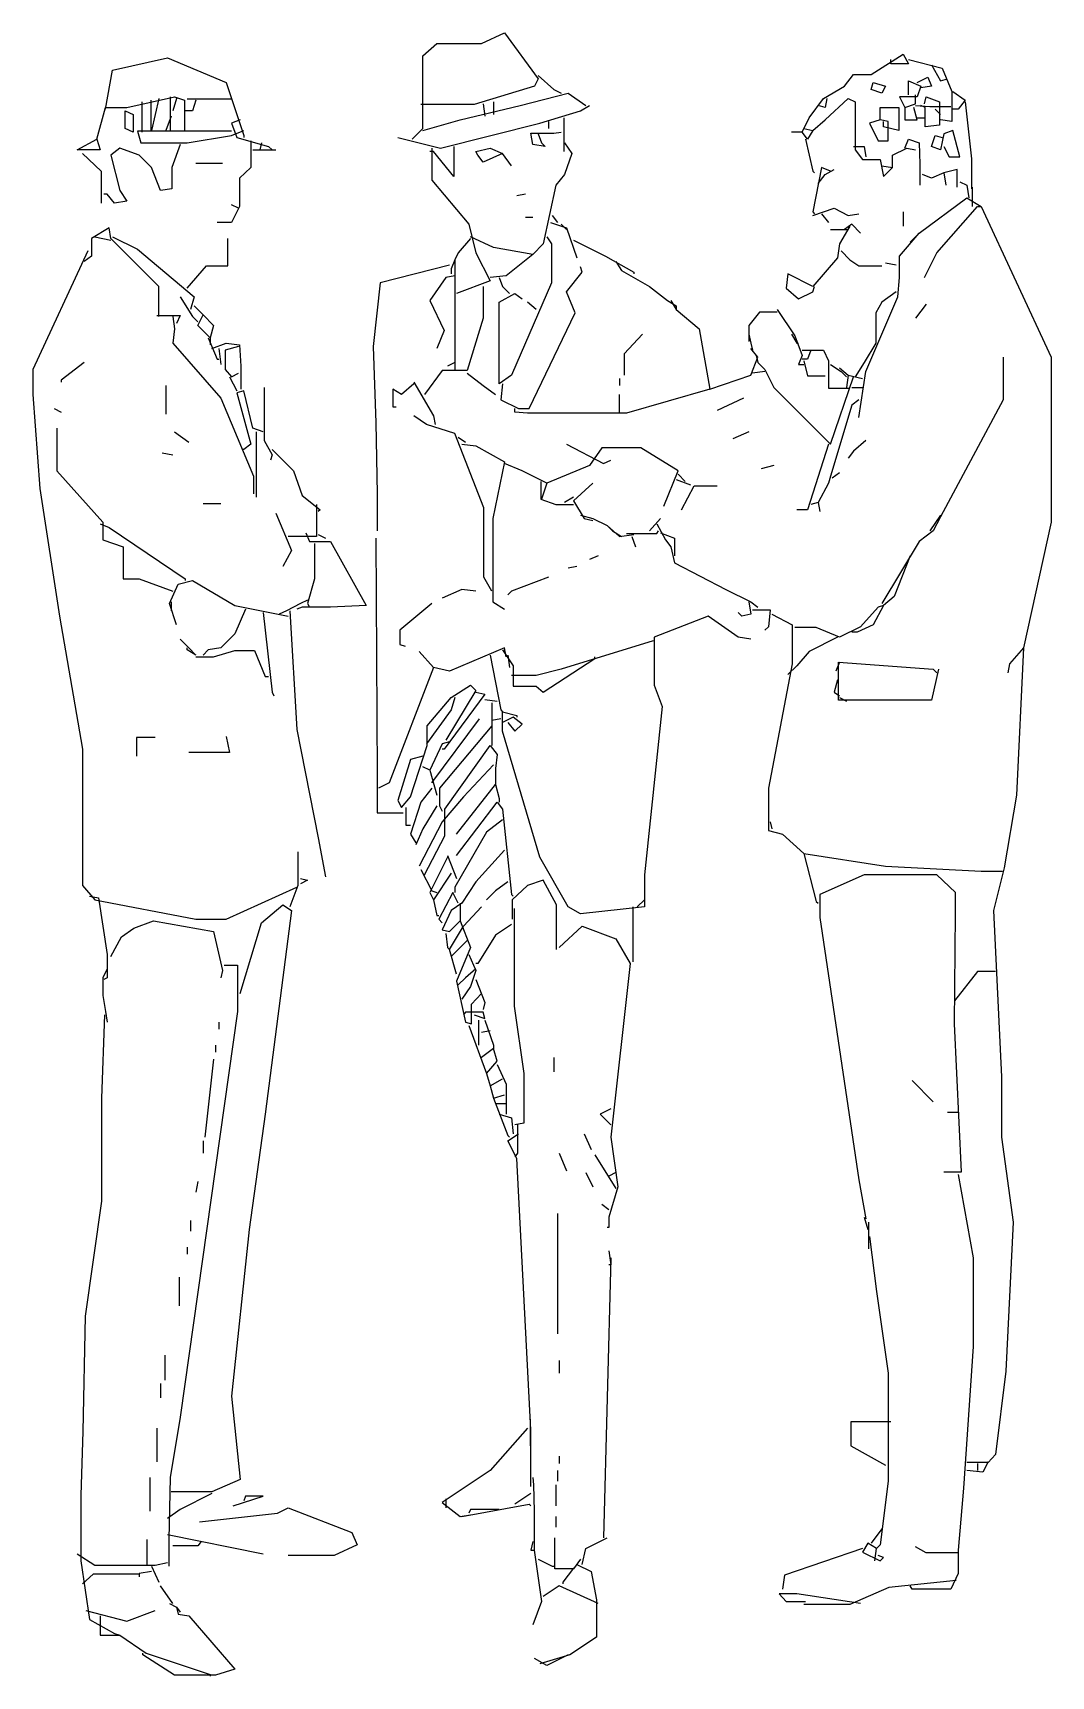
# Model space of a CAD drawing. Extents: x -0.59 to 0.53, y -0.02 to 1.78.
import ezdxf

# ---------------------------------------------------------------- set-up
doc = ezdxf.new("R2010")
doc.units = 0
doc.header["$MEASUREMENT"] = 0

msp = doc.modelspace()

# ---------------------------------------------------------------- linework, layer by layer
for points in [[(-0.1709, 1.6602), (-0.1592, 1.6718), (-0.1592, 1.7515), (-0.1437, 1.765), (-0.0951, 1.765), (-0.0699, 1.7767), (-0.033, 1.7262), (-0.0369, 1.7184), (-0.1029, 1.6981), (-0.1612, 1.6981)], [(-0.5068, 1.6932), (-0.499, 1.7359), (-0.4388, 1.7495), (-0.3748, 1.7223), (-0.3553, 1.6641), (-0.3553, 1.6621)], [(-0.5068, 1.6932), (-0.499, 1.7359), (-0.4388, 1.7495), (-0.3748, 1.7223), (-0.3553, 1.6641), (-0.3553, 1.6621)], [(0.2583, 1.6718), (0.268, 1.6699), (0.2621, 1.6602), (0.2563, 1.668), (0.2641, 1.6835), (0.2796, 1.7049), (0.3029, 1.7184), (0.3126, 1.7311), (0.332, 1.7311), (0.367, 1.7534), (0.3728, 1.7427), (0.3534, 1.7427), (0.3534, 1.7476)], [(0.2583, 1.6718), (0.268, 1.6699), (0.2621, 1.6602), (0.2563, 1.668), (0.2641, 1.6835), (0.2796, 1.7049), (0.3029, 1.7184), (0.3126, 1.7311), (0.332, 1.7311), (0.367, 1.7534), (0.3728, 1.7427), (0.3534, 1.7427), (0.3534, 1.7476)], [(0.2583, 1.6718), (0.268, 1.6699), (0.2621, 1.6602), (0.2563, 1.668), (0.2641, 1.6835), (0.2796, 1.7049), (0.3029, 1.7184), (0.3126, 1.7311), (0.332, 1.7311), (0.367, 1.7534), (0.3728, 1.7427), (0.3534, 1.7427), (0.3534, 1.7476)], [(0.2583, 1.6718), (0.268, 1.6699), (0.2621, 1.6602), (0.2563, 1.668), (0.2641, 1.6835), (0.2796, 1.7049), (0.3029, 1.7184), (0.3126, 1.7311), (0.332, 1.7311), (0.367, 1.7534), (0.3728, 1.7427), (0.3534, 1.7427), (0.3534, 1.7476)], [(0.3728, 1.7476), (0.4097, 1.7379), (0.4204, 1.7126), (0.4204, 1.6796), (0.4078, 1.6816)], [(0.3728, 1.7476), (0.4097, 1.7379), (0.4204, 1.7126), (0.4204, 1.6796), (0.4078, 1.6816)], [(-0.033, 1.7301), (-0.0155, 1.7146), (-0.0078, 1.7107)], [(0.3825, 1.7223), (0.3942, 1.7282), (0.3981, 1.7184), (0.3864, 1.7165)], [(0.3825, 1.7223), (0.3942, 1.7282), (0.3981, 1.7184), (0.3864, 1.7165)], [(0.3981, 1.7417), (0.4078, 1.7243), (0.4155, 1.7262)], [(-0.1592, 1.6699), (-0.1184, 1.6816), (-0.0524, 1.6971), (0, 1.7107), (0.0194, 1.6971)], [(-0.1592, 1.6699), (-0.1184, 1.6816), (-0.0524, 1.6971), (0, 1.7107), (0.0194, 1.6971)], [(-0.1592, 1.6699), (-0.1184, 1.6816), (-0.0524, 1.6971), (0, 1.7107), (0.0194, 1.6971)], [(0.334, 1.7223), (0.3476, 1.7184), (0.3437, 1.7107), (0.332, 1.7146), (0.334, 1.7223)], [(0.334, 1.7223), (0.3476, 1.7184), (0.3437, 1.7107), (0.332, 1.7146), (0.334, 1.7223)], [(0.3728, 1.7087), (0.3728, 1.7243), (0.3864, 1.7184), (0.3825, 1.7068), (0.3631, 1.7068), (0.3689, 1.6951), (0.3806, 1.699), (0.3806, 1.7087)], [(0.3728, 1.7087), (0.3728, 1.7243), (0.3864, 1.7184), (0.3825, 1.7068), (0.3631, 1.7068), (0.3689, 1.6951), (0.3806, 1.699), (0.3806, 1.7087)], [(0.3728, 1.7087), (0.3728, 1.7243), (0.3864, 1.7184), (0.3825, 1.7068), (0.3631, 1.7068), (0.3689, 1.6951), (0.3806, 1.699), (0.3806, 1.7087)], [(0.4214, 1.7126), (0.435, 1.7029), (0.4272, 1.6932), (0.4214, 1.6932)], [(-0.5165, 1.6602), (-0.5068, 1.6951), (-0.4835, 1.6951), (-0.4311, 1.7068), (-0.4204, 1.7029), (-0.4204, 1.6699)], [(-0.467, 1.701), (-0.467, 1.668)], [(-0.4573, 1.7029), (-0.4573, 1.6699)], [(-0.4485, 1.7049), (-0.4563, 1.6699)], [(-0.4485, 1.7049), (-0.4563, 1.6699)], [(-0.4485, 1.7049), (-0.4563, 1.6699)], [(-0.4485, 1.7049), (-0.4563, 1.6699)], [(-0.4359, 1.7068), (-0.4359, 1.6699)], [(-0.4291, 1.7049), (-0.433, 1.6913)], [(-0.4291, 1.7049), (-0.433, 1.6913)], [(-0.4291, 1.7049), (-0.433, 1.6913)], [(-0.4291, 1.7049), (-0.433, 1.6913)], [(-0.4291, 1.7049), (-0.433, 1.6913)], [(-0.4078, 1.7029), (-0.4117, 1.6913), (-0.4194, 1.6913)], [(-0.3689, 1.7039), (-0.4175, 1.7039)], [(-0.3689, 1.7039), (-0.4175, 1.7039)], [(-0.3689, 1.7039), (-0.4175, 1.7039)], [(-0.3689, 1.7039), (-0.4175, 1.7039)], [(-0.3689, 1.7039), (-0.4175, 1.7039)], [(-0.3689, 1.7039), (-0.4175, 1.7039)], [(-0.3689, 1.7039), (-0.4175, 1.7039)], [(-0.3689, 1.7039), (-0.4175, 1.7039)], [(-0.3689, 1.7039), (-0.4175, 1.7039)], [(-0.3689, 1.7039), (-0.4175, 1.7039)], [(-0.3689, 1.7039), (-0.4175, 1.7039)], [(-0.3689, 1.7039), (-0.4175, 1.7039)], [(-0.1864, 1.6621), (-0.1398, 1.6505), (-0.0311, 1.6777), (0.0136, 1.6913), (0.0233, 1.6971)], [(-0.1864, 1.6621), (-0.1398, 1.6505), (-0.0311, 1.6777), (0.0136, 1.6913), (0.0233, 1.6971)], [(-0.0932, 1.699), (-0.0913, 1.6854)], [(-0.0816, 1.701), (-0.0816, 1.6874)], [(0.268, 1.6699), (0.2816, 1.6816), (0.3068, 1.7049), (0.3146, 1.701), (0.3146, 1.6485), (0.3223, 1.6379), (0.3417, 1.6379), (0.3456, 1.6194), (0.3553, 1.6291), (0.3553, 1.6427), (0.3709, 1.6505), (0.3806, 1.6485)], [(0.2835, 1.7049), (0.2816, 1.6951), (0.2738, 1.6971)], [(0.2835, 1.7049), (0.2816, 1.6951), (0.2738, 1.6971)], [(0.3417, 1.6816), (0.3417, 1.6951), (0.3621, 1.6951), (0.3621, 1.6699), (0.3456, 1.6738), (0.3456, 1.6796)], [(0.3417, 1.6816), (0.3417, 1.6951), (0.3621, 1.6951), (0.3621, 1.6699), (0.3456, 1.6738), (0.3456, 1.6796)], [(0.3689, 1.6951), (0.3689, 1.6816), (0.3825, 1.6816), (0.3786, 1.6951)], [(0.3689, 1.6951), (0.3689, 1.6816), (0.3825, 1.6816), (0.3786, 1.6951)], [(0.3806, 1.6971), (0.3961, 1.6961), (0.4194, 1.6961)], [(0.3903, 1.699), (0.3922, 1.7068), (0.4068, 1.701), (0.4068, 1.6757), (0.3913, 1.6738), (0.3913, 1.6951), (0.3864, 1.6971)], [(0.4019, 1.6932), (0.4078, 1.6874)], [(0.4019, 1.6932), (0.4078, 1.6874)], [(0.435, 1.701), (0.4417, 1.6388), (0.4417, 1.6058)], [(-0.4854, 1.6913), (-0.4767, 1.6874), (-0.4767, 1.668), (-0.4854, 1.6718), (-0.4854, 1.6913)], [(-0.435, 1.6854), (-0.4408, 1.6699)], [(-0.3592, 1.6816), (-0.3689, 1.6777), (-0.3631, 1.6621), (-0.3282, 1.6524), (-0.3243, 1.6485)], [(-0.3592, 1.6816), (-0.3689, 1.6777), (-0.3631, 1.6621), (-0.3282, 1.6524), (-0.3243, 1.6485)], [(-0.3592, 1.6816), (-0.3689, 1.6777), (-0.3631, 1.6621), (-0.3282, 1.6524), (-0.3243, 1.6485)], [(-0.3592, 1.6816), (-0.3689, 1.6777), (-0.3631, 1.6621), (-0.3282, 1.6524), (-0.3243, 1.6485)], [(-0.3592, 1.6816), (-0.3689, 1.6777), (-0.3631, 1.6621), (-0.3282, 1.6524), (-0.3243, 1.6485)], [(-0.3592, 1.6816), (-0.3689, 1.6777), (-0.3631, 1.6621), (-0.3282, 1.6524), (-0.3243, 1.6485)], [(-0.3592, 1.6816), (-0.3689, 1.6777), (-0.3631, 1.6621), (-0.3282, 1.6524), (-0.3243, 1.6485)], [(-0.0214, 1.6796), (-0.0214, 1.6718)], [(-0.0214, 1.6796), (-0.0214, 1.6718)], [(-0.0049, 1.6835), (-0.0049, 1.6466)], [(0.3417, 1.6816), (0.3301, 1.6777), (0.3398, 1.6583), (0.3505, 1.6583), (0.3505, 1.6796), (0.3417, 1.6816)], [(0.3825, 1.6835), (0.3903, 1.6835)], [(0.3825, 1.6835), (0.3903, 1.6835)], [(0.3825, 1.6835), (0.3903, 1.6835)], [(0.3825, 1.6835), (0.3903, 1.6835)], [(0.3825, 1.6835), (0.3903, 1.6835)], [(0.3825, 1.6835), (0.3903, 1.6835)], [(-0.5165, 1.6602), (-0.5126, 1.6485), (-0.5379, 1.6485), (-0.5165, 1.6602)], [(-0.5165, 1.6602), (-0.5126, 1.6485), (-0.5379, 1.6485), (-0.5165, 1.6602)], [(-0.5165, 1.6602), (-0.5126, 1.6485), (-0.5379, 1.6485), (-0.5165, 1.6602)], [(-0.5165, 1.6602), (-0.5126, 1.6485), (-0.5379, 1.6485), (-0.5165, 1.6602)], [(-0.5165, 1.6602), (-0.5126, 1.6485), (-0.5379, 1.6485), (-0.5165, 1.6602)], [(-0.5165, 1.6602), (-0.5126, 1.6485), (-0.5379, 1.6485), (-0.5165, 1.6602)], [(-0.3689, 1.6689), (-0.4718, 1.6689), (-0.468, 1.6563), (-0.4175, 1.6563), (-0.3689, 1.6641), (-0.3553, 1.6699)], [(-0.3689, 1.6689), (-0.4718, 1.6689), (-0.468, 1.6563), (-0.4175, 1.6563), (-0.3689, 1.6641), (-0.3553, 1.6699)], [(-0.3689, 1.6689), (-0.4718, 1.6689), (-0.468, 1.6563), (-0.4175, 1.6563), (-0.3689, 1.6641), (-0.3553, 1.6699)], [(-0.3689, 1.6689), (-0.4718, 1.6689), (-0.468, 1.6563), (-0.4175, 1.6563), (-0.3689, 1.6641), (-0.3553, 1.6699)], [(-0.3476, 1.6583), (-0.3476, 1.6291), (-0.3602, 1.6175), (-0.3602, 1.5864), (-0.3689, 1.5689), (-0.3845, 1.5689)], [(-0.3476, 1.6583), (-0.3476, 1.6291), (-0.3602, 1.6175), (-0.3602, 1.5864), (-0.3689, 1.5689), (-0.3845, 1.5689)], [(-0.3359, 1.6563), (-0.3379, 1.6485)], [(-0.0039, 1.6563), (0.0039, 1.6447), (-0.0039, 1.6214), (-0.0136, 1.6097), (-0.0272, 1.5456), (-0.0388, 1.534), (-0.0816, 1.5417), (-0.1068, 1.5534)], [(-0.0039, 1.6563), (0.0039, 1.6447), (-0.0039, 1.6214), (-0.0136, 1.6097), (-0.0272, 1.5456), (-0.0388, 1.534), (-0.0816, 1.5417), (-0.1068, 1.5534)], [(-0.033, 1.666), (-0.0291, 1.6563), (-0.0252, 1.6524), (-0.0388, 1.6544), (-0.0408, 1.667), (-0.0155, 1.667), (-0.0078, 1.668)], [(-0.033, 1.666), (-0.0291, 1.6563), (-0.0252, 1.6524), (-0.0388, 1.6544), (-0.0408, 1.667), (-0.0155, 1.667), (-0.0078, 1.668)], [(-0.033, 1.666), (-0.0291, 1.6563), (-0.0252, 1.6524), (-0.0388, 1.6544), (-0.0408, 1.667), (-0.0155, 1.667), (-0.0078, 1.668)], [(0.2563, 1.668), (0.2447, 1.668)], [(0.2563, 1.668), (0.2447, 1.668)], [(0.2602, 1.6602), (0.268, 1.6252), (0.2699, 1.6233)], [(0.2602, 1.6602), (0.268, 1.6252), (0.2699, 1.6233)], [(0.3689, 1.6505), (0.3728, 1.6602), (0.3845, 1.6563), (0.3854, 1.633), (0.3854, 1.6097)], [(0.3689, 1.6505), (0.3728, 1.6602), (0.3845, 1.6563), (0.3854, 1.633), (0.3854, 1.6097)], [(0.4116, 1.6524), (0.4175, 1.6408), (0.4291, 1.6408), (0.4214, 1.6699), (0.4116, 1.666), (0.4078, 1.6485), (0.3981, 1.6524), (0.4019, 1.6641), (0.4097, 1.6621)], [(-0.532, 1.6447), (-0.5117, 1.6252), (-0.5117, 1.5903)], [(-0.4252, 1.6544), (-0.434, 1.6291), (-0.434, 1.6058), (-0.4466, 1.6039), (-0.4563, 1.6291), (-0.4699, 1.6427), (-0.4913, 1.6505), (-0.501, 1.6427), (-0.4913, 1.6039), (-0.4835, 1.5922), (-0.4971, 1.5903), (-0.5049, 1.6), (-0.5087, 1.6)], [(-0.4252, 1.6544), (-0.434, 1.6291), (-0.434, 1.6058), (-0.4466, 1.6039), (-0.4563, 1.6291), (-0.4699, 1.6427), (-0.4913, 1.6505), (-0.501, 1.6427), (-0.4913, 1.6039), (-0.4835, 1.5922), (-0.4971, 1.5903), (-0.5049, 1.6), (-0.5087, 1.6)], [(-0.3456, 1.6485), (-0.3204, 1.6485)], [(-0.1252, 1.6524), (-0.1252, 1.6194), (-0.1476, 1.6466), (-0.1515, 1.6466)], [(-0.1252, 1.6524), (-0.1252, 1.6194), (-0.1476, 1.6466), (-0.1515, 1.6466)], [(-0.1252, 1.6524), (-0.1252, 1.6194), (-0.1476, 1.6466), (-0.1515, 1.6466)], [(-0.1252, 1.6524), (-0.1252, 1.6194), (-0.1476, 1.6466), (-0.1515, 1.6466)], [(-0.1252, 1.6524), (-0.1252, 1.6194), (-0.1476, 1.6466), (-0.1515, 1.6466)], [(-0.1252, 1.6524), (-0.1252, 1.6194), (-0.1476, 1.6466), (-0.1515, 1.6466)], [(-0.1495, 1.6505), (-0.1495, 1.6155), (-0.1087, 1.567), (-0.101, 1.5359), (-0.0854, 1.5049), (-0.1223, 1.4913)], [(-0.1495, 1.6505), (-0.1495, 1.6155), (-0.1087, 1.567), (-0.101, 1.5359), (-0.0854, 1.5049), (-0.1223, 1.4913)], [(-0.0621, 1.6311), (-0.0718, 1.6447), (-0.0932, 1.635), (-0.099, 1.6427), (-0.101, 1.6466), (-0.0854, 1.6505), (-0.0718, 1.6447)], [(-0.0621, 1.6311), (-0.0718, 1.6447), (-0.0932, 1.635), (-0.099, 1.6427), (-0.101, 1.6466), (-0.0854, 1.6505), (-0.0718, 1.6447)], [(0.3126, 1.6524), (0.3243, 1.6524), (0.3262, 1.6408)], [(0.3126, 1.6524), (0.3243, 1.6524), (0.3262, 1.6408)], [(0.3126, 1.6524), (0.3243, 1.6524), (0.3262, 1.6408)], [(-0.4078, 1.634), (-0.3786, 1.634)], [(-0.4078, 1.634), (-0.3786, 1.634)], [(0.2874, 1.6252), (0.2777, 1.6291), (0.268, 1.5806), (0.2699, 1.5786)], [(0.2738, 1.6117), (0.2816, 1.6214), (0.2913, 1.6272)], [(0.3437, 1.6311), (0.3553, 1.6291)], [(0.3437, 1.6311), (0.3553, 1.6291)], [(0.4116, 1.6233), (0.3981, 1.6175), (0.3883, 1.6214)], [(0.4262, 1.6078), (0.4262, 1.6272), (0.4116, 1.6233), (0.4136, 1.6097)], [(0.4262, 1.6078), (0.4262, 1.6272), (0.4116, 1.6233), (0.4136, 1.6097)], [(0.4291, 1.6136), (0.4369, 1.6097), (0.4388, 1.5961)], [(0.4291, 1.6136), (0.4369, 1.6097), (0.4388, 1.5961)], [(0.4427, 1.6078), (0.4427, 1.5864)], [(0.4427, 1.6078), (0.4427, 1.5864)], [(0.4427, 1.6078), (0.4427, 1.5864)], [(0.4427, 1.6078), (0.4427, 1.5864)], [(-0.3612, 1.5845), (-0.3689, 1.5884)], [(-0.3612, 1.5845), (-0.3689, 1.5884)], [(-0.3612, 1.5845), (-0.3689, 1.5884)], [(-0.3612, 1.5845), (-0.3689, 1.5884)], [(-0.3612, 1.5845), (-0.3689, 1.5884)], [(-0.0466, 1.6), (-0.0563, 1.5981)], [(0.268, 1.5767), (0.2913, 1.5845), (0.3068, 1.5767), (0.3184, 1.5786)], [(0.3184, 1.3553), (0.3262, 1.4058), (0.3612, 1.4874), (0.3631, 1.5087), (0.3631, 1.532), (0.3845, 1.5573), (0.4369, 1.5961), (0.4524, 1.5864), (0.5291, 1.4214), (0.5291, 1.2408), (0.499, 1.1029), (0.4913, 0.9417), (0.4777, 0.8621), (0.466, 0.8155), (0.4748, 0.633), (0.4748, 0.567), (0.4874, 0.4738), (0.4796, 0.3107), (0.468, 0.2194), (0.4602, 0.2107), (0.4369, 0.2107)], [(0.3184, 1.3553), (0.3262, 1.4058), (0.3612, 1.4874), (0.3631, 1.5087), (0.3631, 1.532), (0.3845, 1.5573), (0.4369, 1.5961), (0.4524, 1.5864), (0.5291, 1.4214), (0.5291, 1.2408), (0.499, 1.1029), (0.4913, 0.9417), (0.4777, 0.8621), (0.466, 0.8155), (0.4748, 0.633), (0.4748, 0.567), (0.4874, 0.4738), (0.4796, 0.3107), (0.468, 0.2194), (0.4602, 0.2107), (0.4369, 0.2107)], [(0.3903, 1.5087), (0.4039, 1.5359), (0.4485, 1.5864), (0.4524, 1.5864)], [(0.3903, 1.5087), (0.4039, 1.5359), (0.4485, 1.5864), (0.4524, 1.5864)], [(0.3903, 1.5087), (0.4039, 1.5359), (0.4485, 1.5864), (0.4524, 1.5864)], [(0.3903, 1.5087), (0.4039, 1.5359), (0.4485, 1.5864), (0.4524, 1.5864)], [(0.3903, 1.5087), (0.4039, 1.5359), (0.4485, 1.5864), (0.4524, 1.5864)], [(0.3903, 1.5087), (0.4039, 1.5359), (0.4485, 1.5864), (0.4524, 1.5864)], [(-0.0466, 1.5748), (-0.0388, 1.5748)], [(-0.0466, 1.5748), (-0.0388, 1.5748)], [(-0.0466, 1.5748), (-0.0388, 1.5748)], [(-0.0466, 1.5748), (-0.0388, 1.5748)], [(-0.0194, 1.5689), (-0.0019, 1.5631), (0.0097, 1.5301)], [(-0.0175, 1.5767), (-0.0117, 1.5689)], [(-0.0078, 1.567), (-0.0019, 1.5612)], [(-0.0078, 1.567), (-0.0019, 1.5612)], [(-0.0078, 1.567), (-0.0019, 1.5612)], [(-0.0078, 1.567), (-0.0019, 1.5612)], [(-0.0078, 1.567), (-0.0019, 1.5612)], [(-0.0078, 1.567), (-0.0019, 1.5612)], [(0.2777, 1.5786), (0.2854, 1.5689)], [(0.3204, 1.5573), (0.3107, 1.567), (0.3029, 1.5612)], [(0.367, 1.5806), (0.367, 1.5651)], [(0.367, 1.5806), (0.367, 1.5651)], [(0.367, 1.5806), (0.367, 1.5651)], [(-0.4485, 1.466), (-0.4485, 1.499), (-0.501, 1.5515), (-0.5029, 1.5631), (-0.5223, 1.5515), (-0.5223, 1.532), (-0.5301, 1.5262)], [(-0.4485, 1.466), (-0.4485, 1.499), (-0.501, 1.5515), (-0.5029, 1.5631), (-0.5223, 1.5515), (-0.5223, 1.532), (-0.5301, 1.5262)], [(-0.5184, 1.5534), (-0.501, 1.5495)], [(-0.5184, 1.5534), (-0.501, 1.5495)], [(-0.5184, 1.5534), (-0.501, 1.5495)], [(-0.5184, 1.5534), (-0.501, 1.5495)], [(-0.5184, 1.5534), (-0.501, 1.5495)], [(-0.5184, 1.5534), (-0.501, 1.5495)], [(-0.499, 1.5534), (-0.4718, 1.5398), (-0.4097, 1.4874), (-0.4136, 1.4738)], [(-0.4175, 1.4971), (-0.3961, 1.5214), (-0.3728, 1.5214), (-0.3728, 1.5515)], [(-0.4175, 1.4971), (-0.3961, 1.5214), (-0.3728, 1.5214), (-0.3728, 1.5515)], [(-0.4175, 1.4971), (-0.3961, 1.5214), (-0.3728, 1.5214), (-0.3728, 1.5515)], [(-0.4175, 1.4971), (-0.3961, 1.5214), (-0.3728, 1.5214), (-0.3728, 1.5515)], [(-0.1068, 1.5515), (-0.1204, 1.5359), (-0.1243, 1.5282), (-0.1282, 1.5184), (-0.1282, 1.5126)], [(-0.0233, 1.5534), (-0.0184, 1.5456), (-0.0184, 1.5029), (-0.0621, 1.4019), (-0.0757, 1.3922), (-0.0757, 1.4816), (-0.0583, 1.4913), (-0.0505, 1.4854)], [(0.0058, 1.5495), (0.0408, 1.532), (0.0718, 1.5146), (0.0718, 1.5126)], [(0.3087, 1.5651), (0.2971, 1.5456), (0.2951, 1.5301), (0.268, 1.499), (0.2408, 1.5126), (0.2388, 1.4971), (0.2524, 1.4854), (0.268, 1.4932), (0.2699, 1.499)], [(0.3087, 1.5651), (0.2971, 1.5456), (0.2951, 1.5301), (0.268, 1.499), (0.2408, 1.5126), (0.2388, 1.4971), (0.2524, 1.4854), (0.268, 1.4932), (0.2699, 1.499)], [(0.2874, 1.5612), (0.3068, 1.5612)], [(0.2874, 1.5612), (0.3068, 1.5612)], [(0.3806, 1.5534), (0.3748, 1.5476)], [(-0.5262, 1.5379), (-0.5864, 1.4078), (-0.5864, 1.3806), (-0.5786, 1.2777), (-0.5573, 1.1379), (-0.532, 0.9922), (-0.532, 0.8427), (-0.5184, 0.8272), (-0.4078, 0.8058), (-0.3748, 0.8058), (-0.2971, 0.8408)], [(-0.0388, 1.534), (-0.068, 1.5107), (-0.0854, 1.5087)], [(0.299, 1.5379), (0.3087, 1.5282), (0.3184, 1.5214), (0.3437, 1.5214)], [(0.299, 1.5379), (0.3087, 1.5282), (0.3184, 1.5214), (0.3437, 1.5214)], [(-0.1301, 1.5223), (-0.2058, 1.5029), (-0.2136, 1.433), (-0.2107, 1.3495), (-0.2092, 1.2718), (-0.2092, 1.2311)], [(-0.1301, 1.5223), (-0.2058, 1.5029), (-0.2136, 1.433), (-0.2107, 1.3495), (-0.2092, 1.2718), (-0.2092, 1.2311)], [(-0.1243, 1.5282), (-0.1243, 1.4078)], [(-0.0718, 1.3922), (-0.0738, 1.3748), (-0.0544, 1.3651), (-0.0427, 1.3651), (0.0078, 1.4699), (-0.0019, 1.4932), (0.0155, 1.5146), (0.0136, 1.5204)], [(0.0524, 1.5262), (0.0583, 1.5165), (0.0893, 1.499), (0.1087, 1.4835), (0.1184, 1.4777), (0.1184, 1.4738)], [(0.0524, 1.5262), (0.0583, 1.5165), (0.0893, 1.499), (0.1087, 1.4835), (0.1184, 1.4777), (0.1184, 1.4738)], [(0.0524, 1.5262), (0.0583, 1.5165), (0.0893, 1.499), (0.1087, 1.4835), (0.1184, 1.4777), (0.1184, 1.4738)], [(0.0524, 1.5262), (0.0583, 1.5165), (0.0893, 1.499), (0.1087, 1.4835), (0.1184, 1.4777), (0.1184, 1.4738)], [(0.0524, 1.5262), (0.0583, 1.5165), (0.0893, 1.499), (0.1087, 1.4835), (0.1184, 1.4777), (0.1184, 1.4738)], [(0.0524, 1.5262), (0.0583, 1.5165), (0.0893, 1.499), (0.1087, 1.4835), (0.1184, 1.4777), (0.1184, 1.4738)], [(0.0524, 1.5262), (0.0583, 1.5165), (0.0893, 1.499), (0.1087, 1.4835), (0.1184, 1.4777), (0.1184, 1.4738)], [(0.3592, 1.5223), (0.3476, 1.5243)], [(-0.0932, 1.499), (-0.0932, 1.4641), (-0.1107, 1.4068), (-0.1379, 1.4068), (-0.1573, 1.3806)], [(-0.1243, 1.5107), (-0.134, 1.5087), (-0.1515, 1.4835), (-0.1359, 1.4505), (-0.1437, 1.4311)], [(-0.0757, 1.5087), (-0.0718, 1.499), (-0.0641, 1.4913)], [(-0.4252, 1.4874), (-0.4117, 1.466), (-0.4058, 1.4602)], [(-0.4252, 1.4874), (-0.4117, 1.466), (-0.4058, 1.4602)], [(-0.4252, 1.4874), (-0.4117, 1.466), (-0.4058, 1.4602)], [(-0.4252, 1.4874), (-0.4117, 1.466), (-0.4058, 1.4602)], [(-0.4252, 1.4874), (-0.4117, 1.466), (-0.4058, 1.4602)], [(-0.4252, 1.4874), (-0.4117, 1.466), (-0.4058, 1.4602)], [(-0.4252, 1.4874), (-0.4117, 1.466), (-0.4058, 1.4602)], [(-0.4097, 1.4777), (-0.4, 1.468)], [(-0.035, 1.4738), (-0.0447, 1.4816)], [(0.1126, 1.4835), (0.1184, 1.4738), (0.1437, 1.4524), (0.1553, 1.3864), (0.2, 1.4019), (0.2078, 1.4214), (0.2, 1.4311)], [(0.3592, 1.4932), (0.3437, 1.4816), (0.3369, 1.4699), (0.3369, 1.4369), (0.3243, 1.4155), (0.3146, 1.4)], [(0.3922, 1.4796), (0.3806, 1.4641)], [(0.3922, 1.4796), (0.3806, 1.4641)], [(0.3922, 1.4796), (0.3806, 1.4641)], [(0.3922, 1.4796), (0.3806, 1.4641)], [(0.3922, 1.4796), (0.3806, 1.4641)], [(0.3922, 1.4796), (0.3806, 1.4641)], [(-0.4505, 1.467), (-0.4252, 1.467), (-0.4291, 1.4583)], [(-0.4505, 1.467), (-0.4252, 1.467), (-0.4291, 1.4583)], [(-0.4505, 1.467), (-0.4252, 1.467), (-0.4291, 1.4583)], [(-0.4505, 1.467), (-0.4252, 1.467), (-0.4291, 1.4583)], [(-0.4505, 1.467), (-0.4252, 1.467), (-0.4291, 1.4583)], [(-0.4505, 1.467), (-0.4252, 1.467), (-0.4291, 1.4583)], [(-0.4505, 1.467), (-0.4252, 1.467), (-0.4291, 1.4583)], [(-0.4505, 1.467), (-0.4252, 1.467), (-0.4291, 1.4583)], [(-0.4505, 1.467), (-0.4252, 1.467), (-0.4291, 1.4583)], [(-0.4505, 1.467), (-0.4252, 1.467), (-0.4291, 1.4583)], [(-0.4505, 1.467), (-0.4252, 1.467), (-0.4291, 1.4583)], [(-0.4505, 1.467), (-0.4252, 1.467), (-0.4291, 1.4583)], [(-0.4505, 1.467), (-0.4252, 1.467), (-0.4291, 1.4583)], [(-0.4505, 1.467), (-0.4252, 1.467), (-0.4291, 1.4583)], [(-0.433, 1.466), (-0.4311, 1.4524), (-0.433, 1.4369), (-0.3806, 1.3767), (-0.3447, 1.2913), (-0.3447, 1.2718)], [(-0.4, 1.468), (-0.3884, 1.4563), (-0.3922, 1.4427), (-0.4058, 1.4563), (-0.4, 1.468)], [(-0.4, 1.468), (-0.3884, 1.4563), (-0.3922, 1.4427), (-0.4058, 1.4563), (-0.4, 1.468)], [(-0.4, 1.468), (-0.3884, 1.4563), (-0.3922, 1.4427), (-0.4058, 1.4563), (-0.4, 1.468)], [(-0.4, 1.468), (-0.3884, 1.4563), (-0.3922, 1.4427), (-0.4058, 1.4563), (-0.4, 1.468)], [(-0.4, 1.468), (-0.3884, 1.4563), (-0.3922, 1.4427), (-0.4058, 1.4563), (-0.4, 1.468)], [(-0.4, 1.468), (-0.3884, 1.4563), (-0.3922, 1.4427), (-0.4058, 1.4563), (-0.4, 1.468)], [(0.2291, 1.4709), (0.2097, 1.4709), (0.1981, 1.4563), (0.1981, 1.4388)], [(0.2291, 1.4709), (0.2097, 1.4709), (0.1981, 1.4563), (0.1981, 1.4388)], [(0.2291, 1.4709), (0.2097, 1.4709), (0.1981, 1.4563), (0.1981, 1.4388)], [(0.2291, 1.4738), (0.2485, 1.4447), (0.2563, 1.4233), (0.2524, 1.4136), (0.2583, 1.4136)], [(-0.3942, 1.4427), (-0.3845, 1.4194), (-0.3825, 1.4194)], [(-0.3942, 1.4427), (-0.3845, 1.4194), (-0.3825, 1.4194)], [(-0.3942, 1.4427), (-0.3845, 1.4194), (-0.3825, 1.4194)], [(-0.3942, 1.4427), (-0.3845, 1.4194), (-0.3825, 1.4194)], [(-0.3922, 1.4427), (-0.3922, 1.435)], [(-0.3922, 1.4427), (-0.3922, 1.435)], [(-0.3922, 1.4427), (-0.3922, 1.435)], [(-0.3922, 1.4427), (-0.3922, 1.435)], [(-0.3922, 1.4427), (-0.3922, 1.435)], [(-0.3922, 1.4427), (-0.3922, 1.435)], [(0.0816, 1.4466), (0.0612, 1.4252), (0.0612, 1.4019)], [(0.1981, 1.4466), (0.2, 1.4369), (0.2019, 1.4291)], [(0.1981, 1.4466), (0.2, 1.4369), (0.2019, 1.4291)], [(0.1981, 1.4466), (0.2, 1.4369), (0.2019, 1.4291)], [(0.1981, 1.4466), (0.2, 1.4369), (0.2019, 1.4291)], [(0.1981, 1.4466), (0.2, 1.4369), (0.2019, 1.4291)], [(0.1981, 1.4466), (0.2, 1.4369), (0.2019, 1.4291)], [(0.1981, 1.4466), (0.2, 1.4369), (0.2019, 1.4291)], [(0.1981, 1.4466), (0.2, 1.4369), (0.2019, 1.4291)], [(0.1981, 1.4466), (0.2, 1.4369), (0.2019, 1.4291)], [(0.2447, 1.4466), (0.2505, 1.4369), (0.2524, 1.4369)], [(0.2447, 1.4466), (0.2505, 1.4369), (0.2524, 1.4369)], [(-0.3903, 1.4311), (-0.3748, 1.4369), (-0.3602, 1.435), (-0.3587, 1.4117), (-0.3587, 1.3864)], [(-0.3903, 1.4311), (-0.3748, 1.4369), (-0.3602, 1.435), (-0.3587, 1.4117), (-0.3587, 1.3864)], [(-0.3903, 1.4311), (-0.3748, 1.4369), (-0.3602, 1.435), (-0.3587, 1.4117), (-0.3587, 1.3864)], [(-0.3825, 1.4311), (-0.3806, 1.4136)], [(-0.3612, 1.433), (-0.3757, 1.4291), (-0.3757, 1.4078), (-0.3689, 1.4), (-0.3612, 1.4039)], [(0.2058, 1.4233), (0.2078, 1.4155), (0.2155, 1.4078), (0.2252, 1.3884), (0.2874, 1.3262), (0.3126, 1.4)], [(0.2058, 1.4233), (0.2078, 1.4155), (0.2155, 1.4078), (0.2252, 1.3884), (0.2874, 1.3262), (0.3126, 1.4)], [(0.2058, 1.4233), (0.2078, 1.4155), (0.2155, 1.4078), (0.2252, 1.3884), (0.2874, 1.3262), (0.3126, 1.4)], [(0.2058, 1.4233), (0.2078, 1.4155), (0.2155, 1.4078), (0.2252, 1.3884), (0.2874, 1.3262), (0.3126, 1.4)], [(0.2058, 1.4233), (0.2078, 1.4155), (0.2155, 1.4078), (0.2252, 1.3884), (0.2874, 1.3262), (0.3126, 1.4)], [(0.2563, 1.4291), (0.2796, 1.4291), (0.2854, 1.4175), (0.2854, 1.3874), (0.3087, 1.3874)], [(0.266, 1.4291), (0.2621, 1.4194), (0.2563, 1.4194)], [(0.2563, 1.4291), (0.2796, 1.4291), (0.2854, 1.4175), (0.2854, 1.3874), (0.3087, 1.3874)], [(0.266, 1.4291), (0.2621, 1.4194), (0.2563, 1.4194)], [(0.266, 1.4291), (0.2621, 1.4194), (0.2563, 1.4194)], [(-0.5301, 1.4155), (-0.5553, 1.3961), (-0.5553, 1.3942)], [(-0.5301, 1.4155), (-0.5553, 1.3961), (-0.5553, 1.3942)], [(-0.5301, 1.4155), (-0.5553, 1.3961), (-0.5553, 1.3942)], [(-0.5301, 1.4155), (-0.5553, 1.3961), (-0.5553, 1.3942)], [(-0.5301, 1.4155), (-0.5553, 1.3961), (-0.5553, 1.3942)], [(-0.5301, 1.4155), (-0.5553, 1.3961), (-0.5553, 1.3942)], [(-0.1243, 1.4155), (-0.132, 1.4117)], [(-0.1243, 1.4155), (-0.132, 1.4117)], [(-0.1243, 1.4155), (-0.132, 1.4117)], [(-0.1243, 1.4155), (-0.132, 1.4117)], [(-0.1243, 1.4155), (-0.132, 1.4117)], [(-0.1243, 1.4155), (-0.132, 1.4117)], [(-0.1243, 1.4155), (-0.132, 1.4117)], [(-0.1243, 1.4155), (-0.132, 1.4117)], [(-0.1243, 1.4155), (-0.132, 1.4117)], [(0.2155, 1.4058), (0.2019, 1.4039)], [(0.2155, 1.4058), (0.2019, 1.4039)], [(0.2155, 1.4058), (0.2019, 1.4039)], [(0.2155, 1.4058), (0.2019, 1.4039)], [(0.2583, 1.4175), (0.2621, 1.401), (0.2816, 1.401)], [(0.2874, 1.4136), (0.299, 1.4058), (0.3049, 1.4)], [(0.2971, 1.4097), (0.3068, 1.4019), (0.3049, 1.3884)], [(0.2971, 1.4097), (0.3068, 1.4019), (0.3049, 1.3884)], [(0.2971, 1.4097), (0.3068, 1.4019), (0.3049, 1.3884)], [(0.4767, 1.4214), (0.4767, 1.3748), (0.4078, 1.2466), (0.4, 1.2311), (0.3845, 1.2194), (0.3437, 1.1515)], [(0.4767, 1.4214), (0.4767, 1.3748), (0.4078, 1.2466), (0.4, 1.2311), (0.3845, 1.2194), (0.3437, 1.1515)], [(0.4767, 1.4214), (0.4767, 1.3748), (0.4078, 1.2466), (0.4, 1.2311), (0.3845, 1.2194), (0.3437, 1.1515)], [(0.4767, 1.4214), (0.4767, 1.3748), (0.4078, 1.2466), (0.4, 1.2311), (0.3845, 1.2194), (0.3437, 1.1515)], [(-0.4408, 1.3903), (-0.4408, 1.3592)], [(-0.4408, 1.3903), (-0.4408, 1.3592)], [(-0.4408, 1.3903), (-0.4408, 1.3592)], [(-0.3709, 1.4), (-0.3631, 1.3845)], [(-0.3709, 1.4), (-0.3631, 1.3845)], [(-0.3709, 1.4), (-0.3631, 1.3845)], [(-0.3709, 1.4), (-0.3631, 1.3845)], [(-0.3709, 1.4), (-0.3631, 1.3845)], [(-0.3709, 1.4), (-0.3631, 1.3845)], [(-0.3709, 1.4), (-0.3631, 1.3845)], [(-0.3709, 1.4), (-0.3631, 1.3845)], [(-0.3709, 1.4), (-0.3631, 1.3845)], [(-0.3709, 1.4), (-0.3631, 1.3845)], [(-0.3709, 1.4), (-0.3631, 1.3845)], [(-0.3709, 1.4), (-0.3631, 1.3845)], [(-0.333, 1.3884), (-0.333, 1.3301), (-0.3243, 1.3146), (-0.3262, 1.3087)], [(-0.333, 1.3884), (-0.333, 1.3301), (-0.3243, 1.3146), (-0.3262, 1.3087)], [(-0.333, 1.3884), (-0.333, 1.3301), (-0.3243, 1.3146), (-0.3262, 1.3087)], [(-0.333, 1.3884), (-0.333, 1.3301), (-0.3243, 1.3146), (-0.3262, 1.3087)], [(-0.1689, 1.3922), (-0.1825, 1.3806), (-0.1922, 1.3864), (-0.1922, 1.367), (-0.1883, 1.367)], [(-0.1689, 1.3922), (-0.1825, 1.3806), (-0.1922, 1.3864), (-0.1922, 1.367), (-0.1883, 1.367)], [(-0.1689, 1.3942), (-0.1476, 1.3573), (-0.1456, 1.3476)], [(-0.1107, 1.4039), (-0.0932, 1.3903), (-0.0796, 1.3806)], [(0.1553, 1.3864), (0.0641, 1.3602), (-0.0447, 1.3602), (-0.0583, 1.3612), (-0.0583, 1.3651)], [(0.1553, 1.3864), (0.0641, 1.3602), (-0.0447, 1.3602), (-0.0583, 1.3612), (-0.0583, 1.3651)], [(0.1553, 1.3864), (0.0641, 1.3602), (-0.0447, 1.3602), (-0.0583, 1.3612), (-0.0583, 1.3651)], [(0.1553, 1.3864), (0.0641, 1.3602), (-0.0447, 1.3602), (-0.0583, 1.3612), (-0.0583, 1.3651)], [(0.1553, 1.3864), (0.0641, 1.3602), (-0.0447, 1.3602), (-0.0583, 1.3612), (-0.0583, 1.3651)], [(0.0563, 1.3981), (0.0563, 1.3903)], [(0.3068, 1.4019), (0.3223, 1.3981)], [(0.3068, 1.4019), (0.3223, 1.3981)], [(0.3107, 1.3884), (0.3223, 1.3884)], [(-0.334, 1.3398), (-0.3456, 1.3437), (-0.3553, 1.3845), (-0.3631, 1.3825), (-0.3476, 1.3262), (-0.3553, 1.3204), (-0.3573, 1.3204)], [(-0.334, 1.3398), (-0.3456, 1.3437), (-0.3553, 1.3845), (-0.3631, 1.3825), (-0.3476, 1.3262), (-0.3553, 1.3204), (-0.3573, 1.3204)], [(-0.334, 1.3398), (-0.3456, 1.3437), (-0.3553, 1.3845), (-0.3631, 1.3825), (-0.3476, 1.3262), (-0.3553, 1.3204), (-0.3573, 1.3204)], [(-0.334, 1.3398), (-0.3456, 1.3437), (-0.3553, 1.3845), (-0.3631, 1.3825), (-0.3476, 1.3262), (-0.3553, 1.3204), (-0.3573, 1.3204)], [(0.0563, 1.3612), (0.0563, 1.3806)], [(0.1922, 1.3767), (0.1631, 1.3631)], [(0.3184, 1.3748), (0.3107, 1.3689), (0.2874, 1.2913), (0.2854, 1.2835), (0.2738, 1.2621), (0.2757, 1.2524)], [(0.3184, 1.3748), (0.3107, 1.3689), (0.2874, 1.2913), (0.2854, 1.2835), (0.2738, 1.2621), (0.2757, 1.2524)], [(0.3184, 1.3748), (0.3107, 1.3689), (0.2874, 1.2913), (0.2854, 1.2835), (0.2738, 1.2621), (0.2757, 1.2524)], [(0.3184, 1.3748), (0.3107, 1.3689), (0.2874, 1.2913), (0.2854, 1.2835), (0.2738, 1.2621), (0.2757, 1.2524)], [(0.3184, 1.3748), (0.3107, 1.3689), (0.2874, 1.2913), (0.2854, 1.2835), (0.2738, 1.2621), (0.2757, 1.2524)], [(-0.5631, 1.3651), (-0.5553, 1.3612)], [(-0.0835, 1.165), (-0.0922, 1.1806), (-0.0922, 1.2563), (-0.1243, 1.3379), (-0.1553, 1.3476), (-0.1689, 1.3573)], [(-0.0835, 1.165), (-0.0922, 1.1806), (-0.0922, 1.2563), (-0.1243, 1.3379), (-0.1553, 1.3476), (-0.1689, 1.3573)], [(-0.5602, 1.3437), (-0.5602, 1.2971), (-0.5097, 1.2408), (-0.5097, 1.2214), (-0.4874, 1.2136), (-0.4874, 1.1786), (-0.4699, 1.1786), (-0.433, 1.165)], [(-0.5602, 1.3437), (-0.5602, 1.2971), (-0.5097, 1.2408), (-0.5097, 1.2214), (-0.4874, 1.2136), (-0.4874, 1.1786), (-0.4699, 1.1786), (-0.433, 1.165)], [(-0.5602, 1.3437), (-0.5602, 1.2971), (-0.5097, 1.2408), (-0.5097, 1.2214), (-0.4874, 1.2136), (-0.4874, 1.1786), (-0.4699, 1.1786), (-0.433, 1.165)], [(-0.4311, 1.3398), (-0.4155, 1.3282)], [(-0.3417, 1.3398), (-0.3417, 1.268)], [(-0.3417, 1.3398), (-0.3417, 1.268)], [(-0.3417, 1.3398), (-0.3417, 1.268)], [(-0.3417, 1.3398), (-0.3417, 1.268)], [(-0.3417, 1.3398), (-0.3417, 1.268)], [(-0.1204, 1.334), (-0.1126, 1.3282)], [(-0.1204, 1.334), (-0.1126, 1.3282)], [(0.1981, 1.3398), (0.1806, 1.332)], [(0.1981, 1.3398), (0.1806, 1.332)], [(-0.4447, 1.3165), (-0.433, 1.3146)], [(-0.4447, 1.3165), (-0.433, 1.3146)], [(-0.4447, 1.3165), (-0.433, 1.3146)], [(-0.3243, 1.3204), (-0.301, 1.2971), (-0.2913, 1.2699), (-0.2718, 1.2544), (-0.2738, 1.2524)], [(-0.1165, 1.3262), (-0.101, 1.3243), (-0.0699, 1.3068), (-0.0825, 1.2447), (-0.0825, 1.1534), (-0.0699, 1.1456)], [(-0.1165, 1.3262), (-0.101, 1.3243), (-0.0699, 1.3068), (-0.0825, 1.2447), (-0.0825, 1.1534), (-0.0699, 1.1456)], [(-0.1165, 1.3262), (-0.101, 1.3243), (-0.0699, 1.3068), (-0.0825, 1.2447), (-0.0825, 1.1534), (-0.0699, 1.1456)], [(-0.1165, 1.3262), (-0.101, 1.3243), (-0.0699, 1.3068), (-0.0825, 1.2447), (-0.0825, 1.1534), (-0.0699, 1.1456)], [(-0.1165, 1.3262), (-0.101, 1.3243), (-0.0699, 1.3068), (-0.0825, 1.2447), (-0.0825, 1.1534), (-0.0699, 1.1456)], [(0.1049, 1.2583), (0.1204, 1.2971), (0.0796, 1.3223), (0.0369, 1.3223), (0.0233, 1.3029), (-0.0233, 1.2835), (-0.0505, 1.2971), (-0.0699, 1.3049)], [(0.1049, 1.2583), (0.1204, 1.2971), (0.0796, 1.3223), (0.0369, 1.3223), (0.0233, 1.3029), (-0.0233, 1.2835), (-0.0505, 1.2971), (-0.0699, 1.3049)], [(0.1049, 1.2583), (0.1204, 1.2971), (0.0796, 1.3223), (0.0369, 1.3223), (0.0233, 1.3029), (-0.0233, 1.2835), (-0.0505, 1.2971), (-0.0699, 1.3049)], [(0.1049, 1.2583), (0.1204, 1.2971), (0.0796, 1.3223), (0.0369, 1.3223), (0.0233, 1.3029), (-0.0233, 1.2835), (-0.0505, 1.2971), (-0.0699, 1.3049)], [(-0.0019, 1.3262), (0.0388, 1.3049), (0.0466, 1.3087)], [(0.2854, 1.3262), (0.2621, 1.2544), (0.2505, 1.2544)], [(0.3262, 1.3301), (0.3126, 1.3184), (0.3068, 1.3107)], [(0.2252, 1.3029), (0.2116, 1.299)], [(0.2252, 1.3029), (0.2116, 1.299)], [(-0.0301, 1.2854), (-0.0301, 1.266), (-0.0136, 1.2602), (0.0058, 1.2602)], [(-0.0233, 1.2835), (-0.0291, 1.266)], [(0.0272, 1.2835), (0.0058, 1.2641), (0.0175, 1.2447), (0.0272, 1.2427)], [(0.0272, 1.2835), (0.0058, 1.2641), (0.0175, 1.2447), (0.0272, 1.2427)], [(0.1184, 1.2874), (0.134, 1.2816)], [(0.1184, 1.2874), (0.134, 1.2816)], [(0.1184, 1.2874), (0.134, 1.2816)], [(0.1184, 1.2874), (0.134, 1.2816)], [(0.1184, 1.2874), (0.134, 1.2816)], [(0.1184, 1.2874), (0.134, 1.2816)], [(0.1204, 1.2932), (0.1282, 1.2854)], [(0.1204, 1.2932), (0.1282, 1.2854)], [(0.1204, 1.2932), (0.1282, 1.2854)], [(0.1204, 1.2932), (0.1282, 1.2854)], [(0.1204, 1.2932), (0.1282, 1.2854)], [(0.1243, 1.2544), (0.1379, 1.2806), (0.1631, 1.2806)], [(0.1243, 1.2544), (0.1379, 1.2806), (0.1631, 1.2806)], [(0.1243, 1.2544), (0.1379, 1.2806), (0.1631, 1.2806)], [(0.2893, 1.2893), (0.2971, 1.2951)], [(0.2893, 1.2893), (0.2971, 1.2951)], [(0.2893, 1.2893), (0.2971, 1.2951)], [(-0.4, 1.2612), (-0.3806, 1.2612)], [(-0.4, 1.2612), (-0.3806, 1.2612)], [(-0.4, 1.2612), (-0.3806, 1.2612)], [(-0.4, 1.2612), (-0.3806, 1.2612)], [(-0.2757, 1.2602), (-0.2757, 1.2252), (-0.3068, 1.2252)], [(0.0058, 1.268), (-0.0039, 1.2621)], [(0.0058, 1.268), (-0.0039, 1.2621)], [(0.0058, 1.268), (-0.0039, 1.2621)], [(0.0058, 1.268), (-0.0039, 1.2621)], [(0.2738, 1.2621), (0.266, 1.2602)], [(0.2738, 1.2621), (0.266, 1.2602)], [(0.2738, 1.2621), (0.266, 1.2602)], [(0.2738, 1.2621), (0.266, 1.2602)], [(0.2738, 1.2621), (0.266, 1.2602)], [(0.2738, 1.2621), (0.266, 1.2602)], [(-0.3204, 1.2505), (-0.3029, 1.2097), (-0.3126, 1.1922)], [(0.0136, 1.2485), (0.0272, 1.2447), (0.0427, 1.2369), (0.0563, 1.2252), (0.0718, 1.2272)], [(0.0136, 1.2485), (0.0272, 1.2447), (0.0427, 1.2369), (0.0563, 1.2252), (0.0718, 1.2272)], [(0.0893, 1.2311), (0.101, 1.2447)], [(0.0893, 1.2311), (0.101, 1.2447)], [(0.0893, 1.2311), (0.101, 1.2447)], [(0.4078, 1.2485), (0.3961, 1.2311)], [(-0.5126, 1.2388), (-0.5029, 1.235), (-0.4194, 1.1786), (-0.4194, 1.1767)], [(-0.5126, 1.2388), (-0.5029, 1.235), (-0.4194, 1.1786), (-0.4194, 1.1767)], [(-0.5126, 1.2388), (-0.5029, 1.235), (-0.4194, 1.1786), (-0.4194, 1.1767)], [(-0.5126, 1.2388), (-0.5029, 1.235), (-0.4194, 1.1786), (-0.4194, 1.1767)], [(-0.2874, 1.2291), (-0.2835, 1.2194), (-0.2602, 1.2194), (-0.2214, 1.1495), (-0.2602, 1.1476), (-0.2913, 1.1476), (-0.2971, 1.1456)], [(-0.2874, 1.2291), (-0.2835, 1.2194), (-0.2602, 1.2194), (-0.2214, 1.1495), (-0.2602, 1.1476), (-0.2913, 1.1476), (-0.2971, 1.1456)], [(-0.2874, 1.2291), (-0.2835, 1.2194), (-0.2602, 1.2194), (-0.2214, 1.1495), (-0.2602, 1.1476), (-0.2913, 1.1476), (-0.2971, 1.1456)], [(-0.2874, 1.2291), (-0.2835, 1.2194), (-0.2602, 1.2194), (-0.2214, 1.1495), (-0.2602, 1.1476), (-0.2913, 1.1476), (-0.2971, 1.1456)], [(-0.2874, 1.2291), (-0.2835, 1.2194), (-0.2602, 1.2194), (-0.2214, 1.1495), (-0.2602, 1.1476), (-0.2913, 1.1476), (-0.2971, 1.1456)], [(-0.2738, 1.2272), (-0.266, 1.2233)], [(-0.2738, 1.2272), (-0.266, 1.2233)], [(-0.2738, 1.2272), (-0.266, 1.2233)], [(0.0427, 1.2369), (0.0485, 1.2311), (0.0583, 1.2252)], [(0.0427, 1.2369), (0.0485, 1.2311), (0.0583, 1.2252)], [(0.0641, 1.2282), (0.0971, 1.2282), (0.099, 1.2311)], [(0.0641, 1.2282), (0.0971, 1.2282), (0.099, 1.2311)], [(0.0641, 1.2282), (0.0971, 1.2282), (0.099, 1.2311)], [(0.0641, 1.2282), (0.0971, 1.2282), (0.099, 1.2311)], [(0.0641, 1.2282), (0.0971, 1.2282), (0.099, 1.2311)], [(0.0641, 1.2282), (0.0971, 1.2282), (0.099, 1.2311)], [(0.0641, 1.2282), (0.0971, 1.2282), (0.099, 1.2311)], [(0.0641, 1.2282), (0.0971, 1.2282), (0.099, 1.2311)], [(0.0641, 1.2282), (0.0971, 1.2282), (0.099, 1.2311)], [(0.0641, 1.2282), (0.0971, 1.2282), (0.099, 1.2311)], [(0.0641, 1.2282), (0.0971, 1.2282), (0.099, 1.2311)], [(0.0641, 1.2282), (0.0971, 1.2282), (0.099, 1.2311)], [(0.0699, 1.2252), (0.0738, 1.2136)], [(0.0971, 1.2388), (0.1068, 1.2214), (0.1126, 1.2136), (0.1165, 1.1961), (0.1728, 1.167), (0.2, 1.1534), (0.2078, 1.1476)], [(0.0971, 1.2388), (0.1068, 1.2214), (0.1126, 1.2136), (0.1165, 1.1961), (0.1728, 1.167), (0.2, 1.1534), (0.2078, 1.1476)], [(0.0971, 1.2388), (0.1068, 1.2214), (0.1126, 1.2136), (0.1165, 1.1961), (0.1728, 1.167), (0.2, 1.1534), (0.2078, 1.1476)], [(0.0971, 1.2388), (0.1068, 1.2214), (0.1126, 1.2136), (0.1165, 1.1961), (0.1728, 1.167), (0.2, 1.1534), (0.2078, 1.1476)], [(0.0971, 1.2388), (0.1068, 1.2214), (0.1126, 1.2136), (0.1165, 1.1961), (0.1728, 1.167), (0.2, 1.1534), (0.2078, 1.1476)], [(0.101, 1.2291), (0.1165, 1.2233), (0.1165, 1.2039)], [(0.101, 1.2291), (0.1165, 1.2233), (0.1165, 1.2039)], [(0.101, 1.2291), (0.1165, 1.2233), (0.1165, 1.2039)], [(0.101, 1.2291), (0.1165, 1.2233), (0.1165, 1.2039)], [(-0.2777, 1.2175), (-0.2777, 1.1786), (-0.2854, 1.1515), (-0.2835, 1.1476)], [(-0.2107, 1.2233), (-0.2092, 0.9631), (-0.2092, 0.9223), (-0.1806, 0.9223)], [(0.0097, 1.1922), (0, 1.1903)], [(0.0097, 1.1922), (0, 1.1903)], [(0.0097, 1.1922), (0, 1.1903)], [(0.0097, 1.1922), (0, 1.1903)], [(0.033, 1.2039), (0.0233, 1.2)], [(0.033, 1.2039), (0.0233, 1.2)], [(0.3748, 1.2039), (0.3573, 1.1592), (0.3456, 1.1495), (0.3398, 1.1476), (0.3204, 1.1262), (0.2971, 1.1146), (0.2718, 1.1252), (0.2485, 1.1252)], [(-0.4291, 1.1282), (-0.4369, 1.1515), (-0.4272, 1.1728), (-0.4117, 1.1767), (-0.365, 1.1495), (-0.3068, 1.1379)], [(-0.4291, 1.1282), (-0.4369, 1.1515), (-0.4272, 1.1728), (-0.4117, 1.1767), (-0.365, 1.1495), (-0.3068, 1.1379)], [(-0.4291, 1.1282), (-0.4369, 1.1515), (-0.4272, 1.1728), (-0.4117, 1.1767), (-0.365, 1.1495), (-0.3068, 1.1379)], [(-0.4291, 1.1282), (-0.4369, 1.1515), (-0.4272, 1.1728), (-0.4117, 1.1767), (-0.365, 1.1495), (-0.3068, 1.1379)], [(-0.4291, 1.1282), (-0.4369, 1.1515), (-0.4272, 1.1728), (-0.4117, 1.1767), (-0.365, 1.1495), (-0.3068, 1.1379)], [(-0.0214, 1.1806), (-0.0621, 1.165), (-0.066, 1.1612)], [(-0.0214, 1.1806), (-0.0621, 1.165), (-0.066, 1.1612)], [(-0.435, 1.1534), (-0.435, 1.1437)], [(-0.435, 1.1534), (-0.435, 1.1437)], [(-0.435, 1.1534), (-0.435, 1.1437)], [(-0.435, 1.1534), (-0.435, 1.1437)], [(-0.2854, 1.1553), (-0.2932, 1.1515), (-0.3087, 1.1437), (-0.3165, 1.1398)], [(-0.101, 1.165), (-0.1165, 1.167), (-0.1379, 1.1573)], [(0.1981, 1.1534), (0.2, 1.1398), (0.1903, 1.1379), (0.1864, 1.1417)], [(0.1981, 1.1534), (0.2, 1.1398), (0.1903, 1.1379), (0.1864, 1.1417)], [(-0.3534, 1.1456), (-0.365, 1.1184), (-0.3806, 1.1029), (-0.3942, 1.101), (-0.4, 1.0951)], [(-0.334, 1.1417), (-0.3243, 1.0544), (-0.3223, 1.0505)], [(-0.334, 1.1417), (-0.3243, 1.0544), (-0.3223, 1.0505)], [(-0.3049, 1.1437), (-0.2971, 1.0136), (-0.2738, 0.8951), (-0.266, 0.8524)], [(-0.3049, 1.1437), (-0.2971, 1.0136), (-0.2738, 0.8951), (-0.266, 0.8524)], [(-0.3049, 1.1437), (-0.2971, 1.0136), (-0.2738, 0.8951), (-0.266, 0.8524)], [(-0.3049, 1.1437), (-0.2971, 1.0136), (-0.2738, 0.8951), (-0.266, 0.8524)], [(-0.3049, 1.1437), (-0.2971, 1.0136), (-0.2738, 0.8951), (-0.266, 0.8524)], [(-0.3049, 1.1437), (-0.2971, 1.0136), (-0.2738, 0.8951), (-0.266, 0.8524)], [(-0.3049, 1.1437), (-0.2971, 1.0136), (-0.2738, 0.8951), (-0.266, 0.8524)], [(-0.1495, 1.1515), (-0.1845, 1.1223), (-0.1845, 1.1068), (-0.1786, 1.1049)], [(0.2, 1.1126), (0.1864, 1.1146), (0.1534, 1.1379), (0.0942, 1.1146), (0.0942, 1.0621), (0.1029, 1.0388), (0.0835, 0.8544), (0.0835, 0.8194), (0.0136, 0.8117), (0, 0.8194), (-0.0311, 0.8738), (-0.0718, 1.0117), (-0.0718, 1.033), (-0.0563, 1.0291), (-0.0563, 1.0272)], [(0.2019, 1.1447), (0.2214, 1.1447), (0.2194, 1.1262), (0.2155, 1.1223)], [(0.2019, 1.1447), (0.2214, 1.1447), (0.2194, 1.1262), (0.2155, 1.1223)], [(0.2019, 1.1447), (0.2214, 1.1447), (0.2194, 1.1262), (0.2155, 1.1223)], [(0.2233, 1.1398), (0.2456, 1.1282), (0.2456, 1.0854), (0.2194, 0.9495), (0.2194, 0.9029), (0.235, 0.899), (0.2583, 0.8777), (0.3476, 0.8641), (0.4524, 0.8583), (0.4757, 0.8583)], [(0.3456, 1.1495), (0.334, 1.1282), (0.3165, 1.1204), (0.3107, 1.1204)], [(0.3456, 1.1495), (0.334, 1.1282), (0.3165, 1.1204), (0.3107, 1.1204)], [(0.3456, 1.1495), (0.334, 1.1282), (0.3165, 1.1204), (0.3107, 1.1204)], [(-0.4252, 1.1126), (-0.4155, 1.1029), (-0.4078, 1.0951), (-0.4175, 1.101), (-0.4175, 1.1029)], [(-0.4078, 1.0932), (-0.3884, 1.0932), (-0.365, 1.1), (-0.3437, 1.1), (-0.332, 1.0718), (-0.3282, 1.0718)], [(-0.1631, 1.099), (-0.1476, 1.0816), (-0.1961, 0.9553), (-0.2078, 0.9495)], [(-0.1631, 1.099), (-0.1476, 1.0816), (-0.1961, 0.9553), (-0.2078, 0.9495)], [(-0.1631, 1.099), (-0.1476, 1.0816), (-0.1961, 0.9553), (-0.2078, 0.9495)], [(-0.068, 1.0932), (-0.0699, 1.1029), (-0.1301, 1.0777), (-0.1476, 1.0816)], [(-0.0718, 1.101), (-0.0602, 1.0835), (-0.0602, 1.0612), (-0.035, 1.0612), (-0.0272, 1.0544), (0.0291, 1.0913), (0.0291, 1.0932)], [(0.0932, 1.1107), (-0.0078, 1.0796), (-0.035, 1.0728), (-0.0621, 1.0728)], [(0.0932, 1.1107), (-0.0078, 1.0796), (-0.035, 1.0728), (-0.0621, 1.0728)], [(0.2951, 1.1146), (0.2641, 1.099), (0.2505, 1.0835), (0.2408, 1.0738)], [(0.499, 1.1029), (0.4835, 1.0854), (0.4816, 1.0757)], [(0.499, 1.1029), (0.4835, 1.0854), (0.4816, 1.0757)], [(-0.0854, 1.0951), (-0.0738, 1.035), (-0.0718, 1.033)], [(-0.066, 1.0951), (-0.0641, 1.0816)], [(-0.066, 1.0951), (-0.0641, 1.0816)], [(-0.066, 1.0951), (-0.0641, 1.0816)], [(-0.066, 1.0951), (-0.0641, 1.0816)], [(-0.066, 1.0951), (-0.0641, 1.0816)], [(0.2971, 1.0874), (0.2932, 1.0777)], [(0.2971, 1.0874), (0.2932, 1.0777)], [(0.2971, 1.0874), (0.2932, 1.0777)], [(0.2971, 1.0874), (0.2932, 1.0777)], [(0.2971, 1.0874), (0.2932, 1.0777)], [(0.4058, 1.0796), (0.3981, 1.0456), (0.2961, 1.0456), (0.2961, 1.0874), (0.4, 1.0796), (0.4039, 1.0757)], [(-0.1592, 0.9845), (-0.1728, 0.9806), (-0.1864, 0.9359), (-0.1825, 0.9282), (-0.1728, 0.9398), (-0.1544, 0.9961), (-0.1544, 1.0175), (-0.1282, 1.0485), (-0.1068, 1.0621), (-0.101, 1.0563), (-0.134, 1.0019)], [(-0.1592, 0.9845), (-0.1728, 0.9806), (-0.1864, 0.9359), (-0.1825, 0.9282), (-0.1728, 0.9398), (-0.1544, 0.9961), (-0.1544, 1.0175), (-0.1282, 1.0485), (-0.1068, 1.0621), (-0.101, 1.0563), (-0.134, 1.0019)], [(-0.1592, 0.9845), (-0.1728, 0.9806), (-0.1864, 0.9359), (-0.1825, 0.9282), (-0.1728, 0.9398), (-0.1544, 0.9961), (-0.1544, 1.0175), (-0.1282, 1.0485), (-0.1068, 1.0621), (-0.101, 1.0563), (-0.134, 1.0019)], [(-0.1592, 0.9845), (-0.1728, 0.9806), (-0.1864, 0.9359), (-0.1825, 0.9282), (-0.1728, 0.9398), (-0.1544, 0.9961), (-0.1544, 1.0175), (-0.1282, 1.0485), (-0.1068, 1.0621), (-0.101, 1.0563), (-0.134, 1.0019)], [(-0.1592, 0.9845), (-0.1728, 0.9806), (-0.1864, 0.9359), (-0.1825, 0.9282), (-0.1728, 0.9398), (-0.1544, 0.9961), (-0.1544, 1.0175), (-0.1282, 1.0485), (-0.1068, 1.0621), (-0.101, 1.0563), (-0.134, 1.0019)], [(0.2951, 1.068), (0.2913, 1.0544), (0.2971, 1.0505)], [(0.2951, 1.068), (0.2913, 1.0544), (0.2971, 1.0505)], [(0.2951, 1.068), (0.2913, 1.0544), (0.2971, 1.0505)], [(-0.1243, 1.0485), (-0.1282, 1.035), (-0.1553, 0.9981)], [(-0.101, 1.0544), (-0.0913, 1.0524), (-0.1359, 0.9922), (-0.1379, 0.9922)], [(-0.101, 1.0544), (-0.0913, 1.0524), (-0.1359, 0.9922), (-0.1379, 0.9922)], [(-0.101, 1.0544), (-0.0913, 1.0524), (-0.1359, 0.9922), (-0.1379, 0.9922)], [(-0.0913, 1.0466), (-0.0777, 1.0447)], [(0.2971, 1.0485), (0.3049, 1.0447)], [(0.2971, 1.0485), (0.3049, 1.0447)], [(-0.0835, 1.0427), (-0.0835, 1), (-0.0835, 0.9961)], [(-0.0835, 1.0427), (-0.0835, 1), (-0.0835, 0.9961)], [(-0.0835, 1.0427), (-0.0835, 1), (-0.0835, 0.9961)], [(-0.0835, 1.0427), (-0.0835, 1), (-0.0835, 0.9961)], [(-0.0835, 1.0427), (-0.0835, 1), (-0.0835, 0.9961)], [(-0.066, 1.0214), (-0.0583, 1.0117), (-0.0505, 1.0194), (-0.0602, 1.0272), (-0.0718, 1.0214)], [(-0.066, 1.0214), (-0.0583, 1.0117), (-0.0505, 1.0194), (-0.0602, 1.0272), (-0.0718, 1.0214)], [(-0.066, 1.0214), (-0.0583, 1.0117), (-0.0505, 1.0194), (-0.0602, 1.0272), (-0.0718, 1.0214)], [(-0.066, 1.0214), (-0.0583, 1.0117), (-0.0505, 1.0194), (-0.0602, 1.0272), (-0.0718, 1.0214)], [(-0.066, 1.0214), (-0.0583, 1.0117), (-0.0505, 1.0194), (-0.0602, 1.0272), (-0.0718, 1.0214)], [(-0.1495, 0.9553), (-0.0971, 1.0252)], [(-0.1495, 0.9553), (-0.0971, 1.0252)], [(-0.1495, 0.9553), (-0.0971, 1.0252)], [(-0.1495, 0.9553), (-0.0971, 1.0252)], [(-0.1495, 0.9553), (-0.0971, 1.0252)], [(-0.0835, 1.0175), (-0.1408, 0.9495), (-0.1408, 0.9301), (-0.1379, 0.9243)], [(-0.0835, 1.0175), (-0.1408, 0.9495), (-0.1408, 0.9301), (-0.1379, 0.9243)], [(-0.0835, 1.0175), (-0.1408, 0.9495), (-0.1408, 0.9301), (-0.1379, 0.9243)], [(-0.0738, 1.0252), (-0.0835, 1.0233)], [(-0.0738, 1.0252), (-0.0835, 1.0233)], [(-0.0738, 1.0252), (-0.0835, 1.0233)], [(-0.4524, 1.0049), (-0.4728, 1.0049), (-0.4728, 0.9845)], [(-0.4524, 1.0049), (-0.4728, 1.0049), (-0.4728, 0.9845)], [(-0.4524, 1.0049), (-0.4728, 1.0049), (-0.4728, 0.9845)], [(-0.4524, 1.0049), (-0.4728, 1.0049), (-0.4728, 0.9845)], [(-0.3748, 1.0058), (-0.3709, 0.9883), (-0.4155, 0.9883)], [(-0.3748, 1.0058), (-0.3709, 0.9883), (-0.4155, 0.9883)], [(-0.3748, 1.0058), (-0.3709, 0.9883), (-0.4155, 0.9883)], [(-0.1301, 1), (-0.1379, 0.9981), (-0.1515, 0.9689), (-0.1592, 0.9728)], [(-0.1301, 1), (-0.1379, 0.9981), (-0.1515, 0.9689), (-0.1592, 0.9728)], [(-0.1301, 1), (-0.1379, 0.9981), (-0.1515, 0.9689), (-0.1592, 0.9728)], [(-0.1301, 1), (-0.1379, 0.9981), (-0.1515, 0.9689), (-0.1592, 0.9728)], [(-0.1301, 1), (-0.1379, 0.9981), (-0.1515, 0.9689), (-0.1592, 0.9728)], [(-0.1301, 1), (-0.1379, 0.9981), (-0.1515, 0.9689), (-0.1592, 0.9728)], [(-0.1301, 1), (-0.1379, 0.9981), (-0.1515, 0.9689), (-0.1592, 0.9728)], [(-0.1301, 1), (-0.1379, 0.9981), (-0.1515, 0.9689), (-0.1592, 0.9728)], [(-0.1301, 1), (-0.1379, 0.9981), (-0.1515, 0.9689), (-0.1592, 0.9728)], [(-0.1573, 0.8544), (-0.135, 0.8971), (-0.135, 0.9262), (-0.0854, 0.9961), (-0.0777, 0.9864), (-0.0796, 0.9709), (-0.0796, 0.9534)], [(-0.1573, 0.8544), (-0.135, 0.8971), (-0.135, 0.9262), (-0.0854, 0.9961), (-0.0777, 0.9864), (-0.0796, 0.9709), (-0.0796, 0.9534)], [(-0.1573, 0.8544), (-0.135, 0.8971), (-0.135, 0.9262), (-0.0854, 0.9961), (-0.0777, 0.9864), (-0.0796, 0.9709), (-0.0796, 0.9534)], [(-0.1573, 0.8544), (-0.135, 0.8971), (-0.135, 0.9262), (-0.0854, 0.9961), (-0.0777, 0.9864), (-0.0796, 0.9709), (-0.0796, 0.9534)], [(-0.1573, 0.8544), (-0.135, 0.8971), (-0.135, 0.9262), (-0.0854, 0.9961), (-0.0777, 0.9864), (-0.0796, 0.9709), (-0.0796, 0.9534)], [(-0.0816, 0.9748), (-0.1146, 0.9398), (-0.1379, 0.9126), (-0.1631, 0.8641)], [(-0.0816, 0.9748), (-0.1146, 0.9398), (-0.1379, 0.9126), (-0.1631, 0.8641)], [(-0.0816, 0.9748), (-0.1146, 0.9398), (-0.1379, 0.9126), (-0.1631, 0.8641)], [(-0.0816, 0.9748), (-0.1146, 0.9398), (-0.1379, 0.9126), (-0.1631, 0.8641)], [(-0.1515, 0.9689), (-0.1437, 0.9417)], [(-0.1495, 0.9495), (-0.1612, 0.934), (-0.1728, 0.899), (-0.167, 0.8893)], [(-0.1495, 0.9495), (-0.1612, 0.934), (-0.1728, 0.899), (-0.167, 0.8893)], [(-0.1495, 0.9495), (-0.1612, 0.934), (-0.1728, 0.899), (-0.167, 0.8893)], [(-0.1495, 0.9495), (-0.1612, 0.934), (-0.1728, 0.899), (-0.167, 0.8893)], [(-0.1495, 0.9495), (-0.1612, 0.934), (-0.1728, 0.899), (-0.167, 0.8893)], [(-0.1495, 0.9495), (-0.1612, 0.934), (-0.1728, 0.899), (-0.167, 0.8893)], [(-0.1495, 0.9495), (-0.1612, 0.934), (-0.1728, 0.899), (-0.167, 0.8893)], [(-0.1495, 0.9495), (-0.1612, 0.934), (-0.1728, 0.899), (-0.167, 0.8893)], [(-0.1223, 0.899), (-0.0796, 0.9534), (-0.0757, 0.9379), (-0.0757, 0.934)], [(-0.1223, 0.899), (-0.0796, 0.9534), (-0.0757, 0.9379), (-0.0757, 0.934)], [(-0.1223, 0.899), (-0.0796, 0.9534), (-0.0757, 0.9379), (-0.0757, 0.934)], [(-0.1777, 0.9282), (-0.1777, 0.9087), (-0.1728, 0.9087)], [(-0.1437, 0.9301), (-0.1592, 0.9049), (-0.167, 0.8874)], [(-0.1437, 0.9301), (-0.1592, 0.9049), (-0.167, 0.8874)], [(-0.1223, 0.8757), (-0.0777, 0.934), (-0.0718, 0.9262), (-0.0621, 0.833), (-0.0602, 0.8311)], [(-0.1223, 0.8757), (-0.0777, 0.934), (-0.0718, 0.9262), (-0.0621, 0.833), (-0.0602, 0.8311)], [(-0.0718, 0.9146), (-0.0893, 0.901), (-0.1243, 0.8408), (-0.1243, 0.835)], [(-0.0718, 0.9146), (-0.0893, 0.901), (-0.1243, 0.8408), (-0.1243, 0.835)], [(-0.0718, 0.9146), (-0.0893, 0.901), (-0.1243, 0.8408), (-0.1243, 0.835)], [(-0.0718, 0.9146), (-0.0893, 0.901), (-0.1243, 0.8408), (-0.1243, 0.835)], [(0.2214, 0.9126), (0.2233, 0.9049)], [(0.2214, 0.9126), (0.2233, 0.9049)], [(-0.2961, 0.8796), (-0.2961, 0.8427), (-0.3049, 0.8194)], [(-0.132, 0.8738), (-0.1515, 0.835), (-0.1476, 0.8272)], [(-0.0699, 0.8816), (-0.101, 0.8466), (-0.1165, 0.8233), (-0.1282, 0.8155), (-0.1379, 0.7942), (-0.1301, 0.7922), (-0.1184, 0.8039), (-0.1068, 0.7748), (-0.1223, 0.7379), (-0.1126, 0.6932), (-0.1058, 0.6913), (-0.1058, 0.7126), (-0.0951, 0.7243)], [(-0.0699, 0.8816), (-0.101, 0.8466), (-0.1165, 0.8233), (-0.1282, 0.8155), (-0.1379, 0.7942), (-0.1301, 0.7922), (-0.1184, 0.8039), (-0.1068, 0.7748), (-0.1223, 0.7379), (-0.1126, 0.6932), (-0.1058, 0.6913), (-0.1058, 0.7126), (-0.0951, 0.7243)], [(-0.0699, 0.8816), (-0.101, 0.8466), (-0.1165, 0.8233), (-0.1282, 0.8155), (-0.1379, 0.7942), (-0.1301, 0.7922), (-0.1184, 0.8039), (-0.1068, 0.7748), (-0.1223, 0.7379), (-0.1126, 0.6932), (-0.1058, 0.6913), (-0.1058, 0.7126), (-0.0951, 0.7243)], [(-0.132, 0.8757), (-0.1223, 0.8505)], [(-0.132, 0.8757), (-0.1223, 0.8505)], [(-0.132, 0.8757), (-0.1223, 0.8505)], [(0.2583, 0.8777), (0.2718, 0.8252), (0.2738, 0.8233)], [(0.2583, 0.8777), (0.2718, 0.8252), (0.2738, 0.8233)], [(0.2583, 0.8777), (0.2718, 0.8252), (0.2738, 0.8233)], [(0.2583, 0.8777), (0.2718, 0.8252), (0.2738, 0.8233)], [(0.2583, 0.8777), (0.2718, 0.8252), (0.2738, 0.8233)], [(0.2583, 0.8777), (0.2718, 0.8252), (0.2738, 0.8233)], [(0.2583, 0.8777), (0.2718, 0.8252), (0.2738, 0.8233)], [(0.2583, 0.8777), (0.2718, 0.8252), (0.2738, 0.8233)], [(-0.2932, 0.8505), (-0.2854, 0.8485), (-0.2932, 0.8447)], [(-0.2932, 0.8505), (-0.2854, 0.8485), (-0.2932, 0.8447)], [(-0.1612, 0.8602), (-0.1495, 0.8369), (-0.1437, 0.835)], [(-0.1282, 0.8563), (-0.1476, 0.8272), (-0.1437, 0.8097), (-0.1417, 0.8097)], [(-0.1282, 0.8563), (-0.1476, 0.8272), (-0.1437, 0.8097), (-0.1417, 0.8097)], [(-0.1282, 0.8563), (-0.1476, 0.8272), (-0.1437, 0.8097), (-0.1417, 0.8097)], [(-0.1282, 0.8563), (-0.1476, 0.8272), (-0.1437, 0.8097), (-0.1417, 0.8097)], [(-0.066, 0.8466), (-0.0796, 0.8369), (-0.0893, 0.8272)], [(-0.0126, 0.7728), (-0.0126, 0.8214), (-0.0272, 0.8485), (-0.0447, 0.8427), (-0.0612, 0.8272), (-0.0612, 0.8058)], [(-0.0126, 0.7728), (-0.0126, 0.8214), (-0.0272, 0.8485), (-0.0447, 0.8427), (-0.0612, 0.8272), (-0.0612, 0.8058)], [(0.4116, 0.5291), (0.4311, 0.5291), (0.4233, 0.6913), (0.4243, 0.8117), (0.4243, 0.835), (0.4039, 0.8544), (0.3243, 0.8544), (0.2757, 0.833), (0.2757, 0.8078), (0.3184, 0.5204), (0.3262, 0.4777)], [(0.4116, 0.5291), (0.4311, 0.5291), (0.4233, 0.6913), (0.4243, 0.8117), (0.4243, 0.835), (0.4039, 0.8544), (0.3243, 0.8544), (0.2757, 0.833), (0.2757, 0.8078), (0.3184, 0.5204), (0.3262, 0.4777)], [(0.4116, 0.5291), (0.4311, 0.5291), (0.4233, 0.6913), (0.4243, 0.8117), (0.4243, 0.835), (0.4039, 0.8544), (0.3243, 0.8544), (0.2757, 0.833), (0.2757, 0.8078), (0.3184, 0.5204), (0.3262, 0.4777)], [(0.4116, 0.5291), (0.4311, 0.5291), (0.4233, 0.6913), (0.4243, 0.8117), (0.4243, 0.835), (0.4039, 0.8544), (0.3243, 0.8544), (0.2757, 0.833), (0.2757, 0.8078), (0.3184, 0.5204), (0.3262, 0.4777)], [(0.4116, 0.5291), (0.4311, 0.5291), (0.4233, 0.6913), (0.4243, 0.8117), (0.4243, 0.835), (0.4039, 0.8544), (0.3243, 0.8544), (0.2757, 0.833), (0.2757, 0.8078), (0.3184, 0.5204), (0.3262, 0.4777)], [(0.4116, 0.5291), (0.4311, 0.5291), (0.4233, 0.6913), (0.4243, 0.8117), (0.4243, 0.835), (0.4039, 0.8544), (0.3243, 0.8544), (0.2757, 0.833), (0.2757, 0.8078), (0.3184, 0.5204), (0.3262, 0.4777)], [(-0.5243, 0.8311), (-0.5146, 0.8291), (-0.5049, 0.767), (-0.5049, 0.7417), (-0.5087, 0.7398)], [(-0.5243, 0.8311), (-0.5146, 0.8291), (-0.5049, 0.767), (-0.5049, 0.7417), (-0.5087, 0.7398)], [(-0.5243, 0.8311), (-0.5146, 0.8291), (-0.5049, 0.767), (-0.5049, 0.7417), (-0.5087, 0.7398)], [(-0.1204, 0.8233), (-0.1262, 0.835), (-0.1417, 0.8058), (-0.1379, 0.8019)], [(-0.3592, 0.7243), (-0.3359, 0.8019), (-0.3126, 0.8214), (-0.3029, 0.8155), (-0.332, 0.5922), (-0.3495, 0.466), (-0.3689, 0.2835), (-0.3592, 0.1922), (-0.3903, 0.1786), (-0.435, 0.1786)], [(-0.3592, 0.7243), (-0.3359, 0.8019), (-0.3126, 0.8214), (-0.3029, 0.8155), (-0.332, 0.5922), (-0.3495, 0.466), (-0.3689, 0.2835), (-0.3592, 0.1922), (-0.3903, 0.1786), (-0.435, 0.1786)], [(-0.1223, 0.7456), (-0.1301, 0.7728), (-0.1146, 0.7981), (-0.0951, 0.8194)], [(-0.1184, 0.8233), (-0.1184, 0.8039)], [(-0.0592, 0.8175), (-0.0592, 0.7107), (-0.0485, 0.6369), (-0.0485, 0.5825), (-0.0583, 0.5806)], [(0.0709, 0.8194), (0.0709, 0.7592)], [(0.0835, 0.8272), (0.0757, 0.8194)], [(0.0835, 0.8272), (0.0757, 0.8194)], [(-0.501, 0.765), (-0.4893, 0.7864), (-0.4757, 0.7961), (-0.4544, 0.8039), (-0.3884, 0.7922), (-0.3786, 0.7495), (-0.3806, 0.7417)], [(-0.501, 0.765), (-0.4893, 0.7864), (-0.4757, 0.7961), (-0.4544, 0.8039), (-0.3884, 0.7922), (-0.3786, 0.7495), (-0.3806, 0.7417)], [(-0.501, 0.765), (-0.4893, 0.7864), (-0.4757, 0.7961), (-0.4544, 0.8039), (-0.3884, 0.7922), (-0.3786, 0.7495), (-0.3806, 0.7417)], [(-0.0621, 0.8), (-0.0796, 0.7884), (-0.099, 0.7573), (-0.101, 0.7573)], [(-0.0621, 0.8), (-0.0796, 0.7884), (-0.099, 0.7573), (-0.101, 0.7573)], [(-0.0097, 0.7748), (0.0155, 0.7981), (0.0524, 0.7845), (0.068, 0.7573), (0.0466, 0.567), (0.0544, 0.5126), (0.0447, 0.4796), (0.0447, 0.468), (0.0427, 0.468)], [(-0.134, 0.7903), (-0.132, 0.7748), (-0.1301, 0.7728)], [(-0.134, 0.7903), (-0.132, 0.7748), (-0.1301, 0.7728)], [(-0.1107, 0.7825), (-0.1282, 0.765)], [(-0.1087, 0.767), (-0.101, 0.7495), (-0.1068, 0.732), (-0.1165, 0.7184)], [(-0.5049, 0.7515), (-0.5097, 0.7417), (-0.5097, 0.7223), (-0.5068, 0.7049), (-0.5049, 0.6932)], [(-0.5049, 0.7515), (-0.5097, 0.7417), (-0.5097, 0.7223), (-0.5068, 0.7049), (-0.5049, 0.6932)], [(-0.5049, 0.7515), (-0.5097, 0.7417), (-0.5097, 0.7223), (-0.5068, 0.7049), (-0.5049, 0.6932)], [(-0.5049, 0.7515), (-0.5097, 0.7417), (-0.5097, 0.7223), (-0.5068, 0.7049), (-0.5049, 0.6932)], [(-0.3767, 0.7553), (-0.3621, 0.7553), (-0.3621, 0.7049), (-0.4252, 0.2602), (-0.4359, 0.1942), (-0.4374, 0.1262), (-0.4374, 0.0971)], [(-0.3767, 0.7553), (-0.3621, 0.7553), (-0.3621, 0.7049), (-0.4252, 0.2602), (-0.4359, 0.1942), (-0.4374, 0.1262), (-0.4374, 0.0971)], [(-0.3767, 0.7553), (-0.3621, 0.7553), (-0.3621, 0.7049), (-0.4252, 0.2602), (-0.4359, 0.1942), (-0.4374, 0.1262), (-0.4374, 0.0971)], [(-0.101, 0.7515), (-0.1126, 0.7417), (-0.1204, 0.734)], [(-0.101, 0.7515), (-0.1126, 0.7417), (-0.1204, 0.734)], [(-0.101, 0.7398), (-0.0913, 0.7146), (-0.0932, 0.7068)], [(-0.101, 0.7398), (-0.0913, 0.7146), (-0.0932, 0.7068)], [(-0.101, 0.7398), (-0.0913, 0.7146), (-0.0932, 0.7068)], [(-0.101, 0.7398), (-0.0913, 0.7146), (-0.0932, 0.7068)], [(-0.101, 0.7398), (-0.0913, 0.7146), (-0.0932, 0.7068)], [(-0.101, 0.7398), (-0.0913, 0.7146), (-0.0932, 0.7068)], [(0.468, 0.7485), (0.4485, 0.7485), (0.4233, 0.7165)], [(0.468, 0.7485), (0.4485, 0.7485), (0.4233, 0.7165)], [(0.468, 0.7485), (0.4485, 0.7485), (0.4233, 0.7165)], [(0.468, 0.7485), (0.4485, 0.7485), (0.4233, 0.7165)], [(-0.1029, 0.701), (-0.0913, 0.6971), (-0.0932, 0.7039), (-0.1126, 0.7039), (-0.1146, 0.701)], [(-0.5078, 0.701), (-0.5112, 0.6097), (-0.5112, 0.4971), (-0.5291, 0.3709), (-0.5316, 0.2447), (-0.5337, 0.1748), (-0.5337, 0.1029), (-0.5243, 0.0388), (-0.4971, 0.0233), (-0.4913, 0.0214), (-0.4621, 0.0019), (-0.3922, -0.0214), (-0.3922, -0.0233)], [(-0.3825, 0.6932), (-0.3825, 0.6854)], [(-0.3825, 0.6932), (-0.3825, 0.6854)], [(-0.3825, 0.6932), (-0.3825, 0.6854)], [(-0.1087, 0.6893), (-0.0893, 0.6369), (-0.0777, 0.6505), (-0.0816, 0.6641), (-0.0951, 0.6544)], [(-0.0981, 0.6951), (-0.0981, 0.668)], [(-0.0913, 0.6951), (-0.0816, 0.668), (-0.0816, 0.6641)], [(-0.0913, 0.6951), (-0.0816, 0.668), (-0.0816, 0.6641)], [(-0.0913, 0.6951), (-0.0816, 0.668), (-0.0816, 0.6641)], [(-0.0913, 0.6951), (-0.0816, 0.668), (-0.0816, 0.6641)], [(-0.0913, 0.6951), (-0.0816, 0.668), (-0.0816, 0.6641)], [(-0.0913, 0.6951), (-0.0816, 0.668), (-0.0816, 0.6641)], [(-0.3864, 0.668), (-0.3864, 0.6602)], [(-0.3864, 0.668), (-0.3864, 0.6602)], [(-0.0854, 0.6835), (-0.0951, 0.6816)], [(-0.0854, 0.6835), (-0.0951, 0.6816)], [(-0.3884, 0.6524), (-0.3981, 0.567)], [(-0.0155, 0.6544), (-0.0155, 0.6388)], [(-0.0155, 0.6544), (-0.0155, 0.6388)], [(-0.0155, 0.6544), (-0.0155, 0.6388)], [(-0.0155, 0.6544), (-0.0155, 0.6388)], [(-0.0893, 0.6369), (-0.0854, 0.6233), (-0.0718, 0.6311)], [(-0.0893, 0.6369), (-0.0854, 0.6233), (-0.0718, 0.6311)], [(-0.0777, 0.6466), (-0.068, 0.6252), (-0.068, 0.5922)], [(-0.0854, 0.6233), (-0.0816, 0.6097), (-0.0699, 0.6136)], [(-0.0854, 0.6233), (-0.0816, 0.6097), (-0.0699, 0.6136)], [(0.3767, 0.6291), (0.4, 0.6058)], [(0.3767, 0.6291), (0.4, 0.6058)], [(0.3767, 0.6291), (0.4, 0.6058)], [(0.3767, 0.6291), (0.4, 0.6058)], [(-0.0816, 0.6097), (-0.066, 0.5689), (-0.0641, 0.567)], [(-0.0816, 0.6097), (-0.066, 0.5689), (-0.0641, 0.567)], [(-0.0816, 0.6097), (-0.066, 0.5689), (-0.0641, 0.567)], [(-0.0816, 0.6097), (-0.066, 0.5689), (-0.0641, 0.567)], [(-0.0816, 0.6097), (-0.066, 0.5689), (-0.0641, 0.567)], [(-0.0816, 0.6097), (-0.066, 0.5689), (-0.0641, 0.567)], [(-0.0816, 0.6097), (-0.066, 0.5689), (-0.0641, 0.567)], [(-0.0816, 0.6097), (-0.066, 0.5689), (-0.0641, 0.567)], [(-0.0816, 0.6097), (-0.066, 0.5689), (-0.0641, 0.567)], [(-0.0816, 0.6097), (-0.066, 0.5689), (-0.0641, 0.567)], [(-0.0816, 0.6097), (-0.066, 0.5689), (-0.0641, 0.567)], [(-0.0816, 0.6097), (-0.066, 0.5689), (-0.0641, 0.567)], [(-0.0816, 0.6097), (-0.066, 0.5689), (-0.0641, 0.567)], [(-0.0816, 0.6097), (-0.066, 0.5689), (-0.0641, 0.567)], [(-0.0816, 0.6097), (-0.066, 0.5689), (-0.0641, 0.567)], [(-0.0796, 0.6039), (-0.068, 0.6039)], [(-0.0796, 0.6039), (-0.068, 0.6039)], [(0.0466, 0.5981), (0.035, 0.5922), (0.0466, 0.5806)], [(0.0466, 0.5981), (0.035, 0.5922), (0.0466, 0.5806)], [(0.0466, 0.5981), (0.035, 0.5922), (0.0466, 0.5806)], [(0.0466, 0.5981), (0.035, 0.5922), (0.0466, 0.5806)], [(0.0466, 0.5981), (0.035, 0.5922), (0.0466, 0.5806)], [(0.4272, 0.5942), (0.4155, 0.5942)], [(0.4272, 0.5942), (0.4155, 0.5942)], [(0.4272, 0.5942), (0.4155, 0.5942)], [(0.4272, 0.5942), (0.4155, 0.5942)], [(0.4272, 0.5942), (0.4155, 0.5942)], [(-0.0757, 0.5922), (-0.0621, 0.5884), (-0.0602, 0.5709)], [(-0.0757, 0.5922), (-0.0621, 0.5884), (-0.0602, 0.5709)], [(-0.0757, 0.5922), (-0.0621, 0.5884), (-0.0602, 0.5709)], [(-0.0757, 0.5922), (-0.0621, 0.5884), (-0.0602, 0.5709)], [(-0.0553, 0.5806), (-0.0553, 0.5495), (-0.0583, 0.5456)], [(-0.0553, 0.5806), (-0.0553, 0.5495), (-0.0583, 0.5456)], [(-0.0553, 0.5806), (-0.0553, 0.5495), (-0.0583, 0.5456)], [(-0.4, 0.5631), (-0.4, 0.5495)], [(-0.4, 0.5631), (-0.4, 0.5495)], [(-0.0408, 0.1845), (-0.0408, 0.2466), (-0.0563, 0.5437), (-0.066, 0.5631), (-0.0544, 0.5709)], [(-0.0408, 0.1845), (-0.0408, 0.2466), (-0.0563, 0.5437), (-0.066, 0.5631), (-0.0544, 0.5709)], [(-0.0408, 0.1845), (-0.0408, 0.2466), (-0.0563, 0.5437), (-0.066, 0.5631), (-0.0544, 0.5709)], [(-0.0408, 0.1845), (-0.0408, 0.2466), (-0.0563, 0.5437), (-0.066, 0.5631), (-0.0544, 0.5709)], [(-0.0408, 0.1845), (-0.0408, 0.2466), (-0.0563, 0.5437), (-0.066, 0.5631), (-0.0544, 0.5709)], [(-0.0408, 0.1845), (-0.0408, 0.2466), (-0.0563, 0.5437), (-0.066, 0.5631), (-0.0544, 0.5709)], [(0.0175, 0.5709), (0.0252, 0.5534)], [(0.0175, 0.5709), (0.0252, 0.5534)], [(-0.0097, 0.5495), (-0.0019, 0.5301)], [(-0.0097, 0.5495), (-0.0019, 0.5301)], [(0.0291, 0.5476), (0.0524, 0.5107)], [(0.0291, 0.5476), (0.0524, 0.5107)], [(0.0291, 0.5476), (0.0524, 0.5107)], [(0.0291, 0.5476), (0.0524, 0.5107)], [(0.0194, 0.5282), (0.0272, 0.5126)], [(0.0194, 0.5282), (0.0272, 0.5126)], [(0.0194, 0.5282), (0.0272, 0.5126)], [(0.0524, 0.5282), (0.0447, 0.5243)], [(0.4272, 0.5262), (0.4437, 0.4349), (0.4437, 0.3379), (0.433, 0.1825), (0.4272, 0.1146), (0.4272, 0.0893), (0.4194, 0.0718), (0.3767, 0.0718), (0.3748, 0.0757)], [(0.4272, 0.5262), (0.4437, 0.4349), (0.4437, 0.3379), (0.433, 0.1825), (0.4272, 0.1146), (0.4272, 0.0893), (0.4194, 0.0718), (0.3767, 0.0718), (0.3748, 0.0757)], [(0.4272, 0.5262), (0.4437, 0.4349), (0.4437, 0.3379), (0.433, 0.1825), (0.4272, 0.1146), (0.4272, 0.0893), (0.4194, 0.0718), (0.3767, 0.0718), (0.3748, 0.0757)], [(-0.4058, 0.5184), (-0.4078, 0.5068)], [(-0.4058, 0.5184), (-0.4078, 0.5068)], [(-0.4058, 0.5184), (-0.4078, 0.5068)], [(-0.4058, 0.5184), (-0.4078, 0.5068)], [(-0.4058, 0.5184), (-0.4078, 0.5068)], [(-0.4058, 0.5184), (-0.4078, 0.5068)], [(0.0447, 0.4874), (0.0369, 0.4932)], [(0.0447, 0.4874), (0.0369, 0.4932)], [(-0.4136, 0.4757), (-0.4136, 0.4641)], [(-0.0117, 0.4835), (-0.0117, 0.3515)], [(-0.0117, 0.4835), (-0.0117, 0.3515)], [(-0.0117, 0.4835), (-0.0117, 0.3515)], [(0.3243, 0.4796), (0.3282, 0.466)], [(0.3243, 0.4796), (0.3282, 0.466)], [(0.3291, 0.4738), (0.3291, 0.4447)], [(0.3291, 0.4738), (0.3291, 0.4447)], [(0.3291, 0.4738), (0.3291, 0.4447)], [(0.3301, 0.4583), (0.3379, 0.3981), (0.3505, 0.3087), (0.3505, 0.1903), (0.3417, 0.1204), (0.3379, 0.1165)], [(0.3301, 0.4583), (0.3379, 0.3981), (0.3505, 0.3087), (0.3505, 0.1903), (0.3417, 0.1204), (0.3379, 0.1165)], [(-0.4175, 0.4466), (-0.4175, 0.4388)], [(-0.4175, 0.4466), (-0.4175, 0.4388)], [(-0.4175, 0.4466), (-0.4175, 0.4388)], [(0.0466, 0.4349), (0.0388, 0.1282)], [(0.0466, 0.4349), (0.0388, 0.1282)], [(0.0466, 0.4349), (0.0388, 0.1282)], [(0.0466, 0.4349), (0.0388, 0.1282)], [(0.0466, 0.4349), (0.0388, 0.1282)], [(0.0447, 0.4427), (0.0466, 0.4272), (0.0447, 0.4272)], [(-0.4262, 0.4136), (-0.4262, 0.3825)], [(-0.4262, 0.4136), (-0.4262, 0.3825)], [(-0.4417, 0.3282), (-0.4417, 0.301)], [(-0.0097, 0.3223), (-0.0097, 0.3087)], [(-0.4466, 0.2971), (-0.4466, 0.2816)], [(-0.4466, 0.2971), (-0.4466, 0.2816)], [(-0.4466, 0.2971), (-0.4466, 0.2816)], [(-0.0417, 0.2583), (-0.0417, 0.2291)], [(-0.0417, 0.2583), (-0.0417, 0.2291)], [(0.3534, 0.2553), (0.3097, 0.2553), (0.3097, 0.2291), (0.3476, 0.2078)], [(0.3534, 0.2553), (0.3097, 0.2553), (0.3097, 0.2291), (0.3476, 0.2078)], [(-0.4505, 0.2485), (-0.4505, 0.2116)], [(-0.4505, 0.2485), (-0.4505, 0.2116)], [(-0.4505, 0.2485), (-0.4505, 0.2116)], [(-0.0447, 0.2485), (-0.0854, 0.2019), (-0.1379, 0.167), (-0.1184, 0.1515), (-0.1068, 0.1534)], [(-0.0097, 0.2175), (-0.0097, 0.2097)], [(-0.0097, 0.2175), (-0.0097, 0.2097)], [(-0.0097, 0.2175), (-0.0097, 0.2097)], [(-0.0097, 0.2175), (-0.0097, 0.2097)], [(-0.0117, 0.2019), (-0.0117, 0.1903)], [(0.4602, 0.2116), (0.4544, 0.2), (0.4369, 0.2019)], [(0.4485, 0.2097), (0.4485, 0.2019)], [(0.4485, 0.2097), (0.4485, 0.2019)], [(0.4485, 0.2097), (0.4485, 0.2019)], [(-0.4583, 0.1942), (-0.4583, 0.1573)], [(-0.0388, 0.1942), (-0.0379, 0.1864), (-0.0374, 0.1573), (-0.0374, 0.1146), (-0.0291, 0.0583), (-0.0388, 0.033)], [(-0.0136, 0.1864), (-0.0136, 0.1631)], [(-0.3903, 0.1767), (-0.4252, 0.1592), (-0.4388, 0.1495)], [(-0.367, 0.1631), (-0.334, 0.1738), (-0.3534, 0.1738), (-0.3553, 0.1689)], [(-0.367, 0.1631), (-0.334, 0.1738), (-0.3534, 0.1738), (-0.3553, 0.1689)], [(-0.367, 0.1631), (-0.334, 0.1738), (-0.3534, 0.1738), (-0.3553, 0.1689)], [(-0.367, 0.1631), (-0.334, 0.1738), (-0.3534, 0.1738), (-0.3553, 0.1689)], [(-0.367, 0.1631), (-0.334, 0.1738), (-0.3534, 0.1738), (-0.3553, 0.1689)], [(-0.367, 0.1631), (-0.334, 0.1738), (-0.3534, 0.1738), (-0.3553, 0.1689)], [(-0.134, 0.1709), (-0.134, 0.1612)], [(-0.134, 0.1709), (-0.134, 0.1612)], [(-0.1165, 0.1515), (-0.0427, 0.165), (-0.0408, 0.1631)], [(-0.0408, 0.1767), (-0.0583, 0.165)], [(-0.4039, 0.1456), (-0.3184, 0.1553), (-0.3068, 0.1612), (-0.2369, 0.134), (-0.2311, 0.1204), (-0.2563, 0.1087), (-0.3068, 0.1087)], [(-0.4039, 0.1456), (-0.3184, 0.1553), (-0.3068, 0.1612), (-0.2369, 0.134), (-0.2311, 0.1204), (-0.2563, 0.1087), (-0.3068, 0.1087)], [(-0.4039, 0.1456), (-0.3184, 0.1553), (-0.3068, 0.1612), (-0.2369, 0.134), (-0.2311, 0.1204), (-0.2563, 0.1087), (-0.3068, 0.1087)], [(-0.4039, 0.1456), (-0.3184, 0.1553), (-0.3068, 0.1612), (-0.2369, 0.134), (-0.2311, 0.1204), (-0.2563, 0.1087), (-0.3068, 0.1087)], [(-0.0757, 0.1592), (-0.1068, 0.1592), (-0.1087, 0.1553)], [(-0.0757, 0.1592), (-0.1068, 0.1592), (-0.1087, 0.1553)], [(-0.0757, 0.1592), (-0.1068, 0.1592), (-0.1087, 0.1553)], [(-0.0136, 0.1515), (-0.0136, 0.1398)], [(-0.4612, 0.099), (-0.4612, 0.1262)], [(-0.4612, 0.099), (-0.4612, 0.1262)], [(-0.4388, 0.132), (-0.334, 0.1107)], [(0.0136, 0.1049), (0.0058, 0.0942), (-0.0146, 0.0942), (-0.0146, 0.1282)], [(0.0155, 0.099), (0.0194, 0.1165), (0.0427, 0.1282)], [(0.0155, 0.099), (0.0194, 0.1165), (0.0427, 0.1282)], [(0.0155, 0.099), (0.0194, 0.1165), (0.0427, 0.1282)], [(0.0155, 0.099), (0.0194, 0.1165), (0.0427, 0.1282)], [(0.0155, 0.099), (0.0194, 0.1165), (0.0427, 0.1282)], [(0.0155, 0.099), (0.0194, 0.1165), (0.0427, 0.1282)], [(0.3437, 0.1379), (0.332, 0.1223)], [(0.3437, 0.1379), (0.332, 0.1223)], [(0.3437, 0.1379), (0.332, 0.1223)], [(0.3437, 0.1379), (0.332, 0.1223)], [(0.3437, 0.1379), (0.332, 0.1223)], [(0.3437, 0.1379), (0.332, 0.1223)], [(-0.5379, 0.1107), (-0.5184, 0.0981), (-0.4524, 0.0981), (-0.4388, 0.101)], [(-0.5379, 0.1107), (-0.5184, 0.0981), (-0.4524, 0.0981), (-0.4388, 0.101)], [(-0.5379, 0.1107), (-0.5184, 0.0981), (-0.4524, 0.0981), (-0.4388, 0.101)], [(-0.5379, 0.1107), (-0.5184, 0.0981), (-0.4524, 0.0981), (-0.4388, 0.101)], [(-0.5379, 0.1107), (-0.5184, 0.0981), (-0.4524, 0.0981), (-0.4388, 0.101)], [(-0.4019, 0.1243), (-0.4058, 0.1194), (-0.433, 0.1194)], [(-0.4019, 0.1243), (-0.4058, 0.1194), (-0.433, 0.1194)], [(-0.4019, 0.1243), (-0.4058, 0.1194), (-0.433, 0.1194)], [(-0.4019, 0.1243), (-0.4058, 0.1194), (-0.433, 0.1194)], [(-0.4019, 0.1243), (-0.4058, 0.1194), (-0.433, 0.1194)], [(-0.4019, 0.1243), (-0.4058, 0.1194), (-0.433, 0.1194)], [(-0.0388, 0.1243), (-0.0408, 0.1146), (-0.0369, 0.1146)], [(-0.0388, 0.1243), (-0.0408, 0.1146), (-0.0369, 0.1146)], [(0.3223, 0.1165), (0.2369, 0.0874), (0.235, 0.0718)], [(0.3223, 0.1165), (0.2369, 0.0874), (0.235, 0.0718)], [(0.3359, 0.1029), (0.3379, 0.1165), (0.3282, 0.1223), (0.3223, 0.1126), (0.3417, 0.1029), (0.3456, 0.1068), (0.3398, 0.1087)], [(0.4272, 0.1117), (0.3922, 0.1117), (0.3806, 0.1184)], [(-0.4563, 0.0913), (-0.4699, 0.0893), (-0.4699, 0.0854)], [(-0.4563, 0.0913), (-0.4699, 0.0893), (-0.4699, 0.0854)], [(-0.4563, 0.0913), (-0.4699, 0.0893), (-0.4699, 0.0854)], [(-0.4563, 0.0971), (-0.4485, 0.0796)], [(-0.033, 0.1049), (-0.0175, 0.0971), (-0.0155, 0.0971)], [(-0.033, 0.1049), (-0.0175, 0.0971), (-0.0155, 0.0971)], [(0.0097, 0.099), (0.0252, 0.0913), (0.0311, 0.0602), (0.0311, 0.0194), (0.0019, 0), (-0.0311, -0.0097)], [(0.0097, 0.099), (0.0252, 0.0913), (0.0311, 0.0602), (0.0311, 0.0194), (0.0019, 0), (-0.0311, -0.0097)], [(0.0097, 0.099), (0.0252, 0.0913), (0.0311, 0.0602), (0.0311, 0.0194), (0.0019, 0), (-0.0311, -0.0097)], [(0.0097, 0.099), (0.0252, 0.0913), (0.0311, 0.0602), (0.0311, 0.0194), (0.0019, 0), (-0.0311, -0.0097)], [(0.0097, 0.099), (0.0252, 0.0913), (0.0311, 0.0602), (0.0311, 0.0194), (0.0019, 0), (-0.0311, -0.0097)], [(0.0058, 0.0951), (-0.0058, 0.0796), (-0.0058, 0.0777)], [(-0.4699, 0.0884), (-0.5204, 0.0884), (-0.532, 0.0777)], [(-0.4699, 0.0884), (-0.5204, 0.0884), (-0.532, 0.0777)], [(-0.4699, 0.0884), (-0.5204, 0.0884), (-0.532, 0.0777)], [(-0.433, 0.0563), (-0.4466, 0.0757)], [(-0.433, 0.0563), (-0.4466, 0.0757)], [(-0.433, 0.0563), (-0.4466, 0.0757)], [(0.033, 0.0563), (-0.0097, 0.0757), (-0.0272, 0.0641)], [(0.033, 0.0563), (-0.0097, 0.0757), (-0.0272, 0.0641)], [(0.033, 0.0563), (-0.0097, 0.0757), (-0.0272, 0.0641)], [(0.033, 0.0563), (-0.0097, 0.0757), (-0.0272, 0.0641)], [(0.033, 0.0563), (-0.0097, 0.0757), (-0.0272, 0.0641)], [(0.033, 0.0563), (-0.0097, 0.0757), (-0.0272, 0.0641)], [(0.033, 0.0563), (-0.0097, 0.0757), (-0.0272, 0.0641)], [(0.033, 0.0563), (-0.0097, 0.0757), (-0.0272, 0.0641)], [(0.033, 0.0563), (-0.0097, 0.0757), (-0.0272, 0.0641)], [(0.033, 0.0563), (-0.0097, 0.0757), (-0.0272, 0.0641)], [(0.033, 0.0563), (-0.0097, 0.0757), (-0.0272, 0.0641)], [(0.033, 0.0563), (-0.0097, 0.0757), (-0.0272, 0.0641)], [(0.033, 0.0563), (-0.0097, 0.0757), (-0.0272, 0.0641)], [(0.033, 0.0563), (-0.0097, 0.0757), (-0.0272, 0.0641)], [(0.033, 0.0563), (-0.0097, 0.0757), (-0.0272, 0.0641)], [(0.033, 0.0563), (-0.0097, 0.0757), (-0.0272, 0.0641)], [(0.033, 0.0563), (-0.0097, 0.0757), (-0.0272, 0.0641)], [(0.4252, 0.0816), (0.3515, 0.0738), (0.3087, 0.0553), (0.2583, 0.0553)], [(0.4252, 0.0816), (0.3515, 0.0738), (0.3087, 0.0553), (0.2583, 0.0553)], [(-0.4369, 0.0563), (-0.4291, 0.0524), (-0.4272, 0.0447), (-0.4155, 0.0427), (-0.365, -0.0155), (-0.3864, -0.0223), (-0.4311, -0.0223), (-0.466, 0), (-0.466, 0.0019)], [(0.3204, 0.0563), (0.2505, 0.067), (0.2311, 0.067), (0.2388, 0.0583), (0.2602, 0.0583)], [(-0.5282, 0.0485), (-0.4835, 0.0369), (-0.4524, 0.0485)], [(-0.5282, 0.0485), (-0.4835, 0.0369), (-0.4524, 0.0485)], [(-0.5282, 0.0485), (-0.4835, 0.0369), (-0.4524, 0.0485)], [(-0.5282, 0.0485), (-0.4835, 0.0369), (-0.4524, 0.0485)], [(-0.5282, 0.0485), (-0.4835, 0.0369), (-0.4524, 0.0485)], [(-0.5282, 0.0485), (-0.4835, 0.0369), (-0.4524, 0.0485)], [(-0.5282, 0.0485), (-0.4835, 0.0369), (-0.4524, 0.0485)], [(-0.5126, 0.0427), (-0.5126, 0.0214), (-0.4913, 0.0214)], [(-0.5126, 0.0427), (-0.5126, 0.0214), (-0.4913, 0.0214)], [(-0.4291, 0.0524), (-0.4252, 0.0466)], [(-0.4291, 0.0524), (-0.4252, 0.0466)], [(-0.4291, 0.0524), (-0.4252, 0.0466)], [(-0.4291, 0.0524), (-0.4252, 0.0466)], [(0, 0), (-0.0233, -0.0117), (-0.0369, -0.0039)]]:
    msp.add_lwpolyline(points)

doc.saveas('drawing.dxf')
